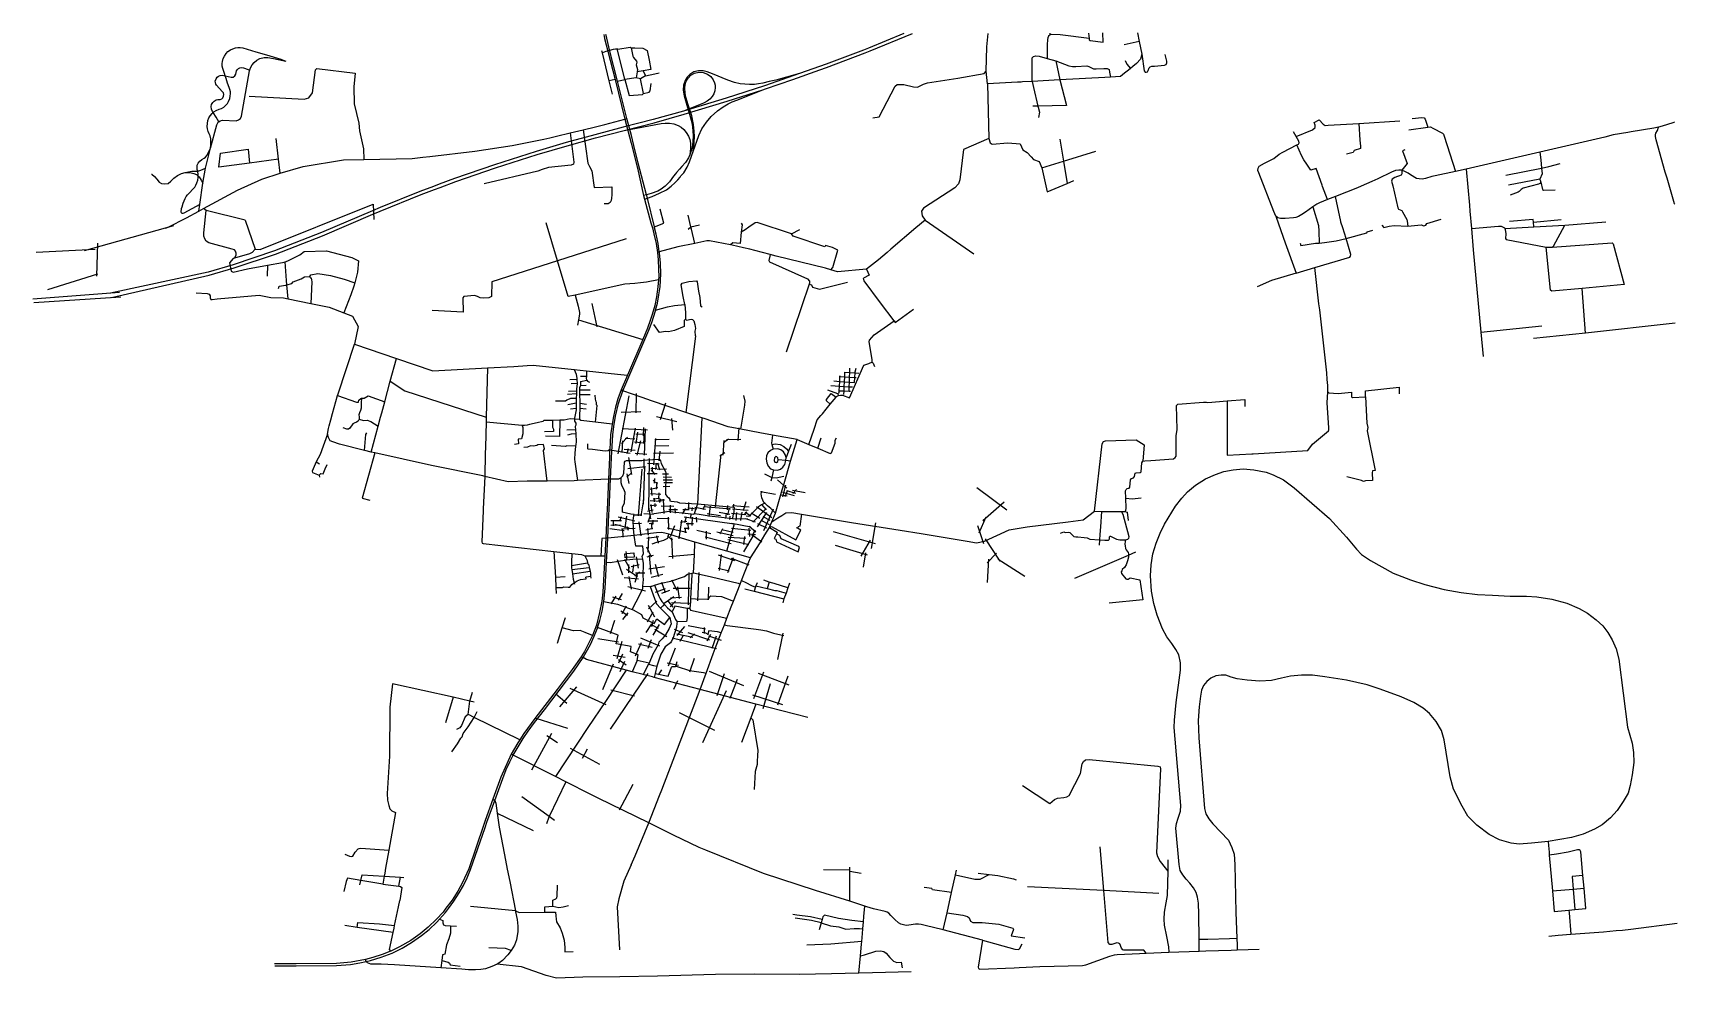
# Model space of a CAD drawing. Header units: metres. Extents: x 8024 to 17162, y 2 to 5258.
import ezdxf

# ---------------------------------------------------------------- set-up
doc = ezdxf.new("R2010")
doc.units = ezdxf.units.M
doc.header["$MEASUREMENT"] = 0
doc.layers.add('路网', color=2, linetype='Continuous')

msp = doc.modelspace()

# ---------------------------------------------------------------- linework, layer by layer
at = {"layer": '路网'}
for p, q in [((11195.9, 5248.6), (11200.2, 5227)), ((11200.2, 5227), (11219.5, 5156.7)), ((11212.5, 5229.7), (11208.6, 5248.6)), ((11230.5, 5157), (11212.5, 5229.7)), ((12863.5, 5254.1), (12667.2, 5174.1)), ((12677.1, 5158.5), (12912.4, 5254.2)), ((13663, 5221.4), (13660.8, 5192)), ((13677.8, 5247.7), (13677.1, 5256.8)), ((14172, 5209.6), (14089.2, 5191.3)), ((9189.7, 5174.7), (9261.9, 5153.3)), ((9261.9, 5153.3), (9321.8, 5135.5)), ((12639.9, 5163), (12432.7, 5084.4)), ((12433.9, 5065.4), (12649.5, 5147.4)), ((12667.2, 5174.1), (12639.9, 5163)), ((12649.5, 5147.4), (12677.1, 5158.5)), ((13660.8, 5192), (13661.2, 5116.1)), ((9076.1, 5072.4), (9075.2, 5087.9)), ((9194.1, 5063), (9220.8, 5055.4)), ((9220.8, 5055.4), (9229.2, 5053)), ((11427.3, 5019.3), (11480.6, 5030.7)), ((11480.6, 5030.7), (11504.1, 5035.9)), ((12432.7, 5084.4), (12395.6, 5071.2)), ((12397.4, 5052.1), (12433.9, 5065.4)), ((14112.8, 5051.8), (14090.8, 5034)), ((9105.9, 4978.6), (9097, 5005)), ((9114.1, 4954.2), (9105.9, 4978.6)), ((11258.8, 4998.4), (11227, 4990.8)), ((12826.3, 4971.8), (12849.8, 4971.5)), ((13516.5, 4984.9), (13496.4, 4983.8)), ((9015.6, 4834.6), (9014.6, 4849.1)), ((9120.7, 4906), (9121.6, 4921)), ((13610.9, 4845.4), (13617.2, 4817.2)), ((9057.5, 4764.5), (9041.6, 4789.8)), ((13617.2, 4817.2), (13613.2, 4788.4)), ((15143.6, 4759.7), (15172.7, 4774.5)), ((15393, 4754.8), (15399.1, 4661.5)), ((10862.4, 4668.1), (10896, 4675.1)), ((11150.1, 4735.4), (11201.3, 4748.8)), ((15399.1, 4661.5), (15401.3, 4627.6)), ((16905.6, 4707.3), (16888, 4704.5)), ((10191.6, 4566.3), (10230.3, 4570.8)), ((14949.1, 4583), (14970, 4594)), ((10829.5, 4489.8), (10531.2, 4418.3)), ((10853.2, 4499.2), (10829.5, 4489.8)), ((11625.1, 4462.7), (11641, 4480.1)), ((11651.4, 4537.6), (11630.1, 4515.6)), ((11641, 4480.1), (11658.9, 4511.7)), ((15103.1, 4528.8), (15087.1, 4552.7)), ((15989.6, 4499.9), (16007.1, 4300.3)), ((17106.4, 4450.3), (17095.2, 4484.2)), ((10282.1, 4416.7), (10250.3, 4404.6)), ((10255.6, 4387.1), (10287.4, 4399.1)), ((15191.6, 4404.5), (15189, 4411.6)), ((15218.4, 4331.3), (15191.6, 4404.5)), ((15405, 4405.8), (15385.2, 4397)), ((15465.8, 4431.5), (15405, 4405.8)), ((15498, 4447.3), (15465.8, 4431.5)), ((15817.7, 4464.2), (15799, 4460.1)), ((16399.4, 4445.3), (16224.7, 4411.9)), ((16007.1, 4300.3), (16010.1, 4266)), ((9954.2, 4286.6), (9911.8, 4269.1)), ((9912.4, 4249.6), (9954.3, 4266.7)), ((14931.8, 4238.2), (14972.6, 4123)), ((15095.8, 4261.4), (15076.4, 4249)), ((15137.8, 4291.1), (15168.2, 4187.9)), ((15303.4, 4173.6), (15293.5, 4206)), ((15660.4, 4211.9), (15664.1, 4183.8)), ((16363, 4205.6), (16517.6, 4219.8)), ((16536.9, 4188.1), (16764.7, 4207.8)), ((8309.8, 4048.3), (8807.4, 4186.6)), ((11466.6, 4173.5), (11475.3, 4140.6)), ((11486.8, 4139.7), (11479.1, 4173.6)), ((11981.9, 4163.3), (11959.2, 4149.1)), ((12002, 4177.2), (11981.9, 4163.3)), ((14972.6, 4123), (14984, 4090.7)), ((15168.2, 4187.9), (15169.5, 4155.7)), ((15169.5, 4155.7), (15172.1, 4089.1)), ((15664.1, 4183.8), (15664.2, 4183.1)), ((8042.5, 4038.8), (8370.1, 4055.6)), ((8382.4, 4088.5), (8376.6, 3905.1)), ((12008.4, 4054.7), (11972.7, 4063)), ((12121.6, 4025.4), (12119.5, 4017.2)), ((12791.2, 4054.8), (12771.3, 4037.7)), ((9327, 3965.9), (9326.5, 3905.1)), ((9431, 3907.8), (9424.8, 3985.1)), ((12119.5, 4017.2), (12113, 3992.6)), ((15171.2, 3750.8), (15148.6, 3953.9)), ((8381.8, 3916.1), (8104.5, 3829.6)), ((9433.5, 3881.5), (9431, 3907.8)), ((11433.8, 3872), (11400.5, 3868.3)), ((11500.1, 3884.4), (11433.8, 3872)), ((12394.7, 3832.3), (12550.6, 3872.8)), ((8023.6, 3779.8), (8504.7, 3816.3)), ((8029.4, 3759.1), (8511.9, 3790.9)), ((8930.3, 3813.3), (8992.5, 3809.2)), ((11037.7, 3800.2), (11053.5, 3738.7)), ((11158.7, 3624.3), (11132.1, 3753.8)), ((15175, 3717.2), (15171.2, 3750.8)), ((11053.5, 3738.7), (11060.5, 3703.4)), ((11056.3, 3663.2), (11412.7, 3553.9)), ((11454.3, 3659), (11439.5, 3616.2)), ((11447.3, 3605.9), (11462.9, 3647.4)), ((11702.8, 3595.2), (11705.1, 3576.3)), ((16071.3, 3593.5), (16409.4, 3628.8)), ((16653.1, 3588.8), (16362.9, 3559.6)), ((10770.9, 3407.7), (10804.7, 3410)), ((11032.9, 3385.6), (11065.8, 3382)), ((12670.2, 3419.9), (12677.6, 3422.6)), ((11047.5, 3330.7), (11008.5, 3329.2)), ((11047.8, 3307.5), (11015.2, 3306.3)), ((11066.7, 3320.3), (11102.9, 3326.4)), ((11066.9, 3296.7), (11098.5, 3299.6)), ((11067.9, 3348.9), (11099.8, 3348.7)), ((15219.6, 3296.8), (15216.9, 3330.5)), ((9850.4, 3226), (9847.2, 3200.7)), ((9847.2, 3200.7), (9847.6, 3171.4)), ((11044.3, 3251), (10994.3, 3247.8)), ((11042.4, 3198.7), (10996.3, 3190.4)), ((11045, 3266), (11000.5, 3264.3)), ((11060.8, 3246.6), (11121.2, 3247.4)), ((11061, 3273.5), (11121.2, 3274)), ((11062.8, 3199.5), (11101.2, 3193.6)), ((11336.2, 3239.6), (11275.3, 2916.5)), ((11375.5, 3252.4), (11374.9, 3146.2)), ((11461.2, 3212.8), (11409.5, 3230)), ((11539.8, 3198.4), (11509.1, 3106.7)), ((14533, 3204.5), (14546.4, 3203.9)), ((9956.1, 3121.7), (9962.5, 3146.2)), ((11042.1, 3168.7), (11010.8, 3165.2)), ((11061.1, 3107.6), (11034, 3109.6)), ((11062.8, 3171.2), (11098.2, 3167.7)), ((11293.8, 3149.3), (11402, 3152.3)), ((11490, 3124.6), (11601.6, 3096.3)), ((11573.2, 3114.1), (11578.6, 3048.5)), ((12411.1, 3139.8), (12432.7, 3165.9)), ((9670.9, 3072.9), (9680.3, 3106.8)), ((10856.8, 3096.6), (10826.8, 3089.8)), ((10916.3, 3040.8), (10866.4, 3039.7)), ((11038.8, 3050.9), (10990.6, 3048.1)), ((11297.8, 3058.8), (11438.7, 3051.5)), ((11348.6, 2929.3), (11373.3, 3060.4)), ((11383.6, 3038.1), (11373.6, 2974.6)), ((11375.2, 3028.1), (11424, 3027.3)), ((11417.1, 3064.6), (11415.6, 3018.1)), ((11420.7, 3030.4), (11416.6, 2974.2)), ((11422.9, 2910.4), (11428.7, 3055.4)), ((11942.6, 2991.5), (11948.8, 3062.2)), ((10538.7, 2953.6), (10537.9, 2919.7)), ((10866.3, 2945.6), (10860.6, 2970)), ((11228.5, 2929.9), (11227.7, 2897)), ((11231.7, 2940), (11342.1, 2921.6)), ((11238.6, 2895), (11240.3, 2929)), ((11327.7, 3009.7), (11295.6, 2975.4)), ((11299.5, 2988.9), (11295.8, 2925.5)), ((11309.4, 2943.9), (11371.7, 2938.1)), ((11314.4, 3004.1), (11369, 3000.7)), ((11325.5, 2919.6), (11332.9, 2947.7)), ((11366.7, 2984.6), (11420.6, 2979.2)), ((11400.6, 2990), (11379.8, 2910)), ((11473.7, 2856.8), (11486.5, 3002.1)), ((11478.5, 2961.3), (11558.1, 2963.5)), ((11480.5, 2996.8), (11560.3, 2998.7)), ((11508.3, 2933), (11503.2, 2879.2)), ((11859.9, 2910), (11865.4, 2991.1)), ((11861.2, 2979.6), (11888.9, 3001.3)), ((11878.1, 2996.1), (11957.7, 2998.5)), ((12386.9, 2948.5), (12403.6, 3007.1)), ((10537.9, 2919.7), (10534.6, 2791.9)), ((11330.5, 2835.8), (11427.7, 2846.6)), ((11333.5, 2896.3), (11350.9, 2802.8)), ((11371.3, 2921.6), (11434.8, 2915.8)), ((11407, 2881), (11439.8, 2883.1)), ((11417.2, 2636.8), (11424.5, 2843.9)), ((11419.9, 2836.6), (11419.9, 2889.2)), ((11439.5, 2864.8), (11503.3, 2861.8)), ((11449.2, 2891.4), (11445.4, 2604.5)), ((11458.7, 2835), (11491.4, 2837.4)), ((11464.9, 2843.5), (11464.4, 2816.5)), ((11472.3, 2920.1), (11584.5, 2923.2)), ((11485, 2830.5), (11489.5, 2865.6)), ((11493.1, 2832.4), (11545, 2834.3)), ((11495.7, 2867.9), (11506.3, 2828.1)), ((11817.4, 2623.1), (11847.9, 2913.8)), ((11841.5, 2905.6), (11869.4, 2924)), ((14191.3, 2876.6), (14202.7, 2877.5)), ((14202.7, 2877.5), (14236.6, 2880.2)), ((14797.7, 2917.8), (14805.4, 2918.2)), ((9615, 2799.2), (9615.9, 2787.6)), ((10534.6, 2791.9), (10526.7, 2612.1)), ((11324.2, 2805.4), (11336.1, 2752.8)), ((11350.9, 2811), (11324.9, 2788)), ((11388.6, 2572.6), (11409.2, 2832.5)), ((11437.4, 2807.3), (11493.5, 2808)), ((11459.4, 2827.7), (11479.6, 2802.8)), ((11470.3, 2770.1), (11494.6, 2748.7)), ((11478.6, 2779.2), (11476.9, 2754.2)), ((11491, 2759.2), (11487.2, 2721.6)), ((11522.6, 2806.3), (11555.5, 2805.6)), ((11526.8, 2772.9), (11577.5, 2772.9)), ((11527.1, 2790.2), (11572.5, 2788.3)), ((11529.7, 2757.6), (11578.9, 2757.8)), ((12162.1, 2773.1), (12214.5, 2726.5)), ((12188.3, 2717.5), (12198.8, 2753.2)), ((12206.4, 2743), (12188.7, 2677.8)), ((11403.3, 2572.6), (11418.8, 2662.4)), ((11454.8, 2721.6), (11497, 2729.7)), ((11454.8, 2657.2), (11514.6, 2654.6)), ((11513.1, 2692), (11455.8, 2695.1)), ((11464.5, 2685.1), (11460.7, 2730.8)), ((11471.2, 2666.3), (11506.8, 2671)), ((11478.5, 2650.1), (11478.5, 2671)), ((11500.4, 2661.7), (11533.2, 2661.2)), ((11501.8, 2666.8), (11503.5, 2700.3)), ((11508.9, 2666.8), (11506.6, 2647.5)), ((11526.1, 2665.5), (11529.6, 2584.6)), ((11527.1, 2735.6), (11562.8, 2737)), ((11986, 2650.7), (11971, 2600)), ((12066.9, 2707.8), (12150.6, 2692.1)), ((12181.4, 2688.6), (12215.7, 2684.2)), ((12189.1, 2703.5), (12254.3, 2685.8)), ((12205.2, 2679.4), (12219.7, 2714.4)), ((12211.2, 2712.8), (12261.2, 2698.7)), ((12245.9, 2715.2), (12315.5, 2701.9)), ((12247.9, 2695.9), (12267.2, 2719.2)), ((13268.8, 2729.6), (13435.6, 2606.1)), ((10526.7, 2612.1), (10526.1, 2600.1)), ((11213.3, 2580.4), (11207.4, 2448.3)), ((11215, 2605.1), (11213.3, 2580.4)), ((11219.2, 2449.1), (11224.7, 2579.5)), ((11224.7, 2579.5), (11225.8, 2605.4)), ((11276.1, 2567.6), (11369, 2543.8)), ((11292.2, 2566.3), (11283.9, 2541.5)), ((11314.9, 2505.3), (11324.3, 2570.8)), ((11361.4, 2557), (11364.3, 2573.6)), ((11363, 2577.7), (11407.3, 2578.7)), ((11418.4, 2586.4), (11472, 2582.2)), ((11439.7, 2599.3), (11471.7, 2606.1)), ((11455, 2574.7), (11442.1, 2534.6)), ((11444.3, 2622.7), (11455.7, 2556.1)), ((11452.4, 2581.7), (11561.8, 2597.6)), ((11454.5, 2629.2), (11491.7, 2632.9)), ((11464.9, 2591.1), (11460.6, 2635.8)), ((11482.1, 2623.1), (11482.1, 2640.5)), ((11493.7, 2560.2), (11559.9, 2558.1)), ((11515.1, 2627.7), (11585.5, 2625.9)), ((11553.7, 2565.8), (11556.8, 2497.1)), ((11558.8, 2607.6), (11606.6, 2606.8)), ((11566.2, 2631.6), (11565.1, 2589.5)), ((11590.8, 2612.9), (11593.3, 2586.6)), ((11634.6, 2583.5), (11652.8, 2614.2)), ((11635.6, 2607.6), (11669.1, 2607.4)), ((11642.7, 2567.3), (11920.2, 2528)), ((11646.3, 2534.8), (11655.5, 2569.7)), ((11664.1, 2617.8), (11712.9, 2612.3)), ((11667.8, 2647.3), (11667, 2603.7)), ((11687.1, 2565.3), (11685.8, 2518.9)), ((11688.5, 2618.4), (11686.6, 2600.9)), ((11702.1, 2621.1), (11762.6, 2609)), ((11709.9, 2565), (11711.4, 2537.6)), ((11746.1, 2606.8), (11760.7, 2629.3)), ((11752.3, 2624.8), (11900.5, 2610.5)), ((11771.7, 2584.7), (11844.6, 2575.1)), ((11788.2, 2626.1), (11780.3, 2568.7)), ((11837, 2592.3), (11896.6, 2581.5)), ((11877.4, 2587.7), (11872.5, 2557.9)), ((11884.3, 2630.2), (11882.1, 2605.9)), ((11893.1, 2615.7), (11884.5, 2578.8)), ((11896.6, 2570.9), (11894.6, 2552.9)), ((11906.3, 2587.5), (11985, 2579.9)), ((11911.1, 2630.5), (12005.2, 2622.1)), ((11911.1, 2611), (11999.3, 2603.7)), ((11934.1, 2591.4), (11930.1, 2547.4)), ((11963.4, 2593.1), (11956, 2547.2)), ((11975, 2578.6), (11991.7, 2594)), ((11981.7, 2593.4), (12013.2, 2573.2)), ((12015.3, 2588.4), (12064.5, 2558.9)), ((12024.9, 2538.1), (12099.4, 2613.3)), ((12045.9, 2624), (12131.2, 2563.2)), ((12051.5, 2511), (12102.1, 2591.1)), ((12072.4, 2635.4), (12098.9, 2606.2)), ((12079.8, 2569.7), (12120.1, 2547.9)), ((12137.8, 2609.7), (12083.4, 2489.1)), ((12124.7, 2613.5), (12106, 2628.7)), ((12150.2, 2587.4), (12124.7, 2613.5)), ((13283.1, 2477.6), (13321.8, 2567.8)), ((13303.6, 2545.8), (13421.2, 2649.6)), ((11229.6, 2501.4), (11310.1, 2491.1)), ((11235.3, 2546.5), (11294.5, 2546.5)), ((11235.7, 2521.3), (11288.7, 2523.2)), ((11247.9, 2549.3), (11249.1, 2516.3)), ((11258.5, 2525.5), (11336.7, 2506.4)), ((11295.6, 2499.8), (11370.1, 2503.5)), ((11300.9, 2502.5), (11302.3, 2453.5)), ((11325.9, 2513.1), (11331.8, 2492.9)), ((11355.7, 2530.7), (11406.6, 2532.1)), ((11390.3, 2538.8), (11402.5, 2462)), ((11422.6, 2470.4), (11396.4, 2466.6)), ((11429.9, 2494.2), (11468.5, 2503.8)), ((11439.4, 2501.5), (11443, 2465.8)), ((11440.7, 2543.8), (11496.4, 2544.9)), ((11449.1, 2529.1), (11472.6, 2532.3)), ((11459.5, 2533.6), (11463.4, 2497.6)), ((11468.4, 2548), (11466.9, 2524.1)), ((11658.6, 2479.4), (11548.8, 2504.8)), ((11567.3, 2456.9), (11590.6, 2519.4)), ((11616, 2445.1), (11630.4, 2548.6)), ((11622.4, 2536.6), (11658.6, 2542.2)), ((11670.4, 2501.5), (11642.7, 2502)), ((11648.3, 2505.3), (11648.9, 2477.9)), ((11695.8, 2528.1), (11653.5, 2527.6)), ((11663.2, 2533), (11664.5, 2497.4)), ((11792, 2473), (11713.2, 2491.8)), ((11766.6, 2443.5), (11767.9, 2487.2)), ((11824.6, 2482.8), (11915.2, 2462.7)), ((11856.4, 2499.4), (11841.1, 2470.9)), ((11851.6, 2496.1), (11915, 2482.1)), ((11880.6, 2375.8), (11923.1, 2530.1)), ((11905.3, 2504.2), (12013.7, 2492.7)), ((12014.5, 2508.7), (11908.6, 2530.1)), ((11974.7, 2371.8), (12032.4, 2468.7)), ((11983.5, 2556.8), (12037.4, 2538.6)), ((11996.4, 2471.7), (12039.8, 2469.2)), ((12002.3, 2504.2), (12006.6, 2457.9)), ((12041.8, 2481.4), (12003.5, 2513.8)), ((12019.4, 2467.9), (12075.5, 2428.4)), ((12020.4, 2460.8), (12040, 2493.4)), ((12050.7, 2530.2), (12100.9, 2505.8)), ((12068.4, 2548.1), (12116.2, 2523.8)), ((12706.7, 2417.3), (12473.5, 2482.6)), ((12706.3, 2533.9), (12683.1, 2391)), ((12843.5, 2492.4), (12960.8, 2474.5)), ((13308.9, 2417.7), (13274.8, 2517.8)), ((11219.2, 2449.1), (11207.4, 2448.3)), ((11434.7, 2399.3), (11460.2, 2343.9)), ((11436.5, 2447.6), (11501.6, 2458.2)), ((11444, 2456.1), (11442.1, 2371.3)), ((11488.5, 2461.4), (11499.2, 2420.9)), ((11550.9, 2462.2), (11577.5, 2439.4)), ((11572.8, 2449.5), (11578.3, 2335.7)), ((11904.8, 2416.6), (11759.7, 2454.6)), ((11886.2, 2441.6), (12002.5, 2413.1)), ((11887.2, 2453.8), (11986.5, 2448.7)), ((11977.6, 2456.9), (11973.5, 2413.6)), ((12064.7, 2422.6), (12092.1, 2466.3)), ((12483, 2410.1), (12660.4, 2356.1)), ((12677.7, 2437.7), (12625.1, 2347.5)), ((13315.7, 2443.8), (13398.2, 2321.1)), ((14093.4, 2405.8), (14095.6, 2391)), ((11017.1, 2297.1), (11106.4, 2310.4)), ((11018.9, 2273.2), (11115.7, 2285.6)), ((11091.7, 2350.7), (11115.5, 2350.5)), ((11271.6, 2329.7), (11299.7, 2243.8)), ((11311.4, 2331.4), (11338.6, 2281)), ((11334.3, 2302.2), (11333.1, 2255.9)), ((11348.8, 2290.2), (11393, 2302.1)), ((11361.1, 2300.4), (11355.6, 2259.3)), ((11376.8, 2343.7), (11387.9, 2282.2)), ((11437.1, 2344.1), (11472.1, 2354.2)), ((11446.4, 2278.4), (11533, 2291.5)), ((11449, 2354.2), (11457.1, 2248.3)), ((11482.1, 2303.8), (11500.3, 2236)), ((11557.2, 2345.8), (11701.5, 2358.9)), ((11832.5, 2355.3), (11922.2, 2324.5)), ((11838.6, 2268.3), (11850.1, 2357.4)), ((11915.4, 2339), (11883.5, 2255.9)), ((12003.9, 2298.6), (11906, 2335.9)), ((12650.9, 2367), (12638.2, 2287.6)), ((13379.3, 2364.2), (13326.6, 2311.1)), ((13334.7, 2331.5), (13327.1, 2201.1)), ((13387.8, 2330.6), (13536.2, 2236.3)), ((10927.2, 2230.9), (10982.3, 2234.3)), ((11021.9, 2250.3), (11119.9, 2265)), ((11308.9, 2230.1), (11389.1, 2221.6)), ((11322.5, 2275), (11384.4, 2234.7)), ((11336.5, 2234.3), (11347.9, 2164.3)), ((11382.3, 2244.1), (11368.3, 2201.2)), ((11369.1, 2236.9), (11394.2, 2261.9)), ((11373, 2255.5), (11425.2, 2256.4)), ((11459.2, 2231.3), (11525.4, 2247.8)), ((11517.9, 2204.1), (11536.8, 2145.7)), ((11572.3, 2217.1), (11601.8, 2159.6)), ((11661.2, 2248.1), (11678, 2252.2)), ((11669.3, 2256.8), (11665, 2077.1)), ((11724.5, 2257.7), (11716.7, 2099)), ((11893.5, 2265.7), (11831.2, 2279.9)), ((12116, 2204.1), (12103.7, 2167.6)), ((11237, 2083.2), (11265.6, 2126.6)), ((11244.2, 2121.5), (11293.2, 2106.8)), ((11278.2, 2103.8), (11300.2, 2140.5)), ((11330.1, 2178.8), (11427.7, 2155.4)), ((11459.3, 2180.5), (11463.9, 2181.8)), ((11463.9, 2181.8), (11468.4, 2183.1)), ((11468.4, 2183.1), (11474.6, 2184.8)), ((11483.1, 2147.4), (11538.6, 2169.3)), ((11519.7, 2142.7), (11562.6, 2159)), ((11586, 2122), (11526, 2080.4)), ((11566.6, 2115.8), (11627.6, 2119.3)), ((11582.6, 2169.7), (11676, 2170.1)), ((11606.4, 2177.9), (11615.5, 2113.7)), ((11778.3, 2105.5), (11780.9, 2176)), ((11291.9, 2045), (11327.7, 2019.6)), ((11321.6, 2069.5), (11297.5, 2026.6)), ((11330.8, 2033.2), (11299.7, 1996)), ((11439.9, 1983.5), (11470.7, 2038.6)), ((11443.3, 2075.4), (11478.8, 2011.7)), ((11444.6, 2056.2), (11491.7, 2098.5)), ((11511.2, 2058.6), (11515.1, 2062.4)), ((11515.1, 2062.4), (11521.6, 2068.3)), ((11521.6, 2068.3), (11525.2, 2071.6)), ((11525.2, 2071.6), (11530.3, 2076.3)), ((11530.3, 2076.3), (11533.1, 2079)), ((11549.7, 2101.4), (11580.3, 2064.5)), ((11566.1, 2067.1), (11594.4, 2098.4)), ((11572.1, 2089.8), (11672.7, 2087.3)), ((11661.2, 2057.4), (11658.9, 2057.5)), ((11672.3, 2057.6), (11661.2, 2057.4)), ((11674.9, 2057.1), (11672.3, 2057.6)), ((11093.5, 1922.9), (11064.3, 1934.9)), ((11133, 1906.6), (11093.5, 1922.9)), ((11233.7, 1917.8), (11258.6, 1992.5)), ((11462, 1971.6), (11429.2, 1923.9)), ((11455.9, 1969.4), (11499.2, 1947.5)), ((11462.9, 1957.6), (11472.5, 1992.5)), ((11470.8, 1908.6), (11505.8, 1967.6)), ((11480, 1941.7), (11546.6, 1901.9)), ((11600.3, 1953.9), (11580.3, 1889.4)), ((11588, 1942.8), (11634.6, 1924.3)), ((11602.7, 1975.1), (11600.3, 1953.9)), ((11604, 1907.9), (11646.2, 1956.2)), ((11786, 1881.6), (11665.2, 1921.3)), ((11665.7, 1962.6), (11761.9, 1943.7)), ((11753.7, 1951.4), (11754.5, 1918.7)), ((12192.3, 1920), (12161.2, 1774.2)), ((11163.2, 1889.6), (11278.6, 1871.3)), ((11295.8, 1874.2), (11269.4, 1777.8)), ((11373.2, 1794), (11406.5, 1868.4)), ((11388.5, 1860.5), (11465.1, 1841.7)), ((11399.9, 1893.7), (11505.3, 1849.6)), ((11443.2, 1836), (11462, 1884.1)), ((11556.1, 1737.9), (11594.6, 1838.1)), ((11572.3, 1875.2), (11567.1, 1866.1)), ((11575.3, 1880.5), (11572.3, 1875.2)), ((11580.3, 1889.4), (11575.3, 1880.5)), ((11822.3, 1833.7), (11576.8, 1892.4)), ((11690.7, 1896.7), (11602.7, 1914.8)), ((11620.3, 1874.7), (11639.3, 1909.2)), ((11700.2, 1916.5), (11676.9, 1893.7)), ((11789, 1912.6), (11768.8, 1876)), ((11779.1, 1905.3), (11848.6, 1881.6)), ((11821.8, 1902.7), (11796.4, 1834.2)), ((11803.8, 1805.2), (11815.9, 1834.9)), ((11248.4, 1747.2), (11188.9, 1605)), ((11249.3, 1797.9), (11315.2, 1787.4)), ((11300.6, 1802.7), (11277.7, 1752.7)), ((11277.7, 1774.3), (11320.8, 1743.7)), ((11312.4, 1762.5), (11284.7, 1705.6)), ((11548.8, 1755.1), (11611.9, 1741.3)), ((11602.7, 1761), (11594.6, 1735.4)), ((11673.8, 1705), (11700.6, 1780.6)), ((11441, 1694.8), (11232.2, 1386.5)), ((11466.6, 1676.4), (11420.1, 1688.3)), ((11500.8, 1689), (11519.8, 1716.2)), ((11605.6, 1655.6), (11583.4, 1606.3)), ((11781.2, 1707.8), (11973.5, 1629.1)), ((11826.7, 1572.8), (11866.8, 1695.2)), ((11938.4, 1662.4), (11896.5, 1556.2)), ((12084.9, 1703.5), (12028.7, 1555)), ((12054.6, 1697), (12225.6, 1632.9)), ((12162.8, 1521.2), (12222, 1682.6)), ((10930.6, 1582.1), (10991.9, 1531)), ((10952.7, 1511.2), (11047.4, 1622.1)), ((11007.3, 1613.8), (11208.3, 1523.1)), ((11234.8, 1605.1), (11367.6, 1572.3)), ((11518.2, 1049.5), (11732.1, 1606.8)), ((11877, 1599.2), (11744.8, 1311)), ((12022.2, 1577.4), (12188.8, 1524)), ((12081.3, 1501), (12123.2, 1639.3)), ((10468.3, 1454.2), (10452.3, 1463.2)), ((11615, 1478.7), (11811.5, 1381.1)), ((10819.3, 1448), (10995.4, 1392.6)), ((10796.2, 1160), (10908.5, 1363.7)), ((10879.3, 1350.9), (10939.7, 1312.6)), ((11009.2, 1280), (11172.4, 1192.4)), ((11077.2, 1225.3), (11105.3, 1276.4)), ((12051.2, 1239.7), (12049.7, 1205.8)), ((11165.4, 1003), (11125.3, 1023)), ((11284.3, 936.6), (11359.8, 1079.8)), ((11506, 1017.9), (11518.2, 1049.5)), ((10604.3, 919.5), (10803.4, 823.1)), ((10536.4, 878.1), (10527, 850.5)), ((10537.3, 840), (10547.1, 868.3)), ((16445.3, 761.3), (16446.7, 738.9)), ((16446.7, 738.9), (16449.7, 702.2)), ((11348.6, 631.6), (11370.1, 682.4)), ((9983.9, 612.7), (9979.1, 585.5)), ((10056.9, 513.1), (10066.7, 562.4)), ((10660.2, 608.1), (10674.2, 539.4)), ((12416.9, 604.9), (12563.8, 604.5)), ((12627.3, 582.8), (12563.8, 594.4)), ((10055.5, 397.3), (10062.9, 432.7)), ((10704.9, 375.7), (10454.9, 399.5)), ((11279.2, 443.5), (11270.3, 398.1)), ((11270.3, 398.1), (11283.6, 158.5)), ((14709.3, 365.8), (14713.8, 224.3)), ((12814.6, 327.2), (12791.7, 350.8)), ((12928.6, 301), (12892, 295.8)), ((14505.7, 217.4), (14503.7, 357.9)), ((12631.6, 227.4), (12633.6, 248.9)), ((14554.3, 218.8), (14673.6, 222.9)), ((14541.8, 152.6), (14682.3, 157.7)), ((9415.1, 81.7), (9366.1, 81.6)), ((9368.9, 69.6), (9415.5, 69.9)), ((9487.5, 82), (9415.1, 81.7)), ((9415.5, 69.9), (9487.5, 70.3)), ((10444.3, 48.4), (10408.1, 52.1)), ((13477.9, 59), (13505.8, 60.4))]:
    msp.add_line(p, q, dxfattribs=at)
for points in [[(13328, 4974.6), (13321.8, 5045.6), (13326, 5180.4), (13332.8, 5255.6)], [(13893.7, 5226.9), (13732.4, 5247.7), (13683.3, 5249.3), (13677.8, 5247.7), (13667.7, 5239.2), (13663.8, 5231.4), (13663, 5221.4)], [(13890.3, 5257.5), (13893.7, 5226.9), (13894.4, 5220), (13899, 5215.1), (13971.2, 5206.4), (13969.3, 5257.7)], [(14162.5, 5258.4), (14172, 5209.6), (14185.8, 5139.1), (14179.1, 5112.4), (14157.3, 5087.5), (14137, 5071.2), (14123.2, 5060.1), (14112.8, 5051.8)], [(8946.2, 4267.5), (8951.1, 4303.6), (8967.4, 4422.3), (8983.4, 4505.6), (9010.5, 4616.9), (9046.6, 4746.2), (9053.6, 4761.3), (9057.5, 4764.5), (9063.9, 4769.5), (9078.2, 4772.9), (9154.1, 4769.2), (9166.8, 4773.8), (9176.8, 4782.3), (9183.2, 4795), (9227.2, 5047.3), (9229.2, 5053), (9233.3, 5064.6), (9242.7, 5081), (9253, 5094.3), (9268.2, 5105.9), (9285.2, 5115.3), (9308.3, 5121.6), (9329.8, 5121), (9359.9, 5115.3), (9430, 5100.4)], [(9075.2, 5087.9), (9077, 5099.7), (9081.7, 5116), (9087.9, 5129.3), (9097.7, 5144.4), (9106.6, 5154), (9121.4, 5163.9), (9134.5, 5170.3), (9148.8, 5174.7), (9162.8, 5176.9), (9176.1, 5176.9), (9189.7, 5174.7)], [(9321.8, 5135.5), (9400.7, 5112.1), (9430, 5100.4)], [(11244.2, 4918.3), (11227, 4990.8), (11189, 5147.5), (11186.3, 5158.4)], [(11274.8, 5167.9), (11262, 5168), (11248, 5166.7), (11206.9, 5154.8), (11189, 5147.5)], [(11219.5, 5156.7), (11258.8, 4998.4), (11313.6, 4778.4), (11347.8, 4644.7), (11384, 4505.3), (11417.8, 4353.9), (11423.3, 4333.8), (11458.4, 4202.3), (11466.6, 4173.5)], [(11479.1, 4173.6), (11477.4, 4180.2), (11438.8, 4338.5), (11434.1, 4358), (11387.8, 4534.2), (11363.1, 4632.9), (11349.6, 4686.7), (11325.1, 4781.4), (11272.4, 4990.6), (11230.5, 5157)], [(11313.8, 4999.7), (11272.5, 5163.7), (11274.8, 5167.9), (11343.8, 5178.9), (11347.7, 5176), (11357.1, 5128.5), (11361, 5120.7), (11378.6, 5101.2), (11380.2, 5095.7), (11376.6, 5081.3), (11383.4, 5055.3), (11381.3, 5041.7), (11376.3, 5009.1)], [(11347.7, 5176), (11369.8, 5176), (11413.7, 5172.8), (11437.1, 5160.1), (11447.9, 5106.1), (11458.3, 5055), (11416, 5047.7), (11381.3, 5041.7)], [(13576.7, 4988.2), (13577.7, 5119.9), (13583.8, 5126.6), (13598.4, 5131.5), (13616, 5129.6), (13661.2, 5116.1), (13708.5, 5101.9), (13781.1, 5075.6), (13801.1, 5070.8), (13820.6, 5072), (13880.1, 5074.4), (13892.2, 5071.4), (13917.7, 5059.2), (13932.3, 5058.6), (13976.2, 5060.4), (13993.6, 5061), (14004.5, 5053.8), (14007.5, 5039.8), (14013.1, 5012.3)], [(14185.8, 5139.1), (14199.3, 5046.7), (14204.9, 5039.9), (14211.3, 5039.5), (14218.5, 5042.3), (14221.3, 5049.1), (14227.7, 5063.9), (14233.8, 5070), (14242.6, 5072.4), (14257.8, 5072.4), (14312.7, 5078), (14322.3, 5082.8), (14325.1, 5090.8), (14324.7, 5101.2), (14316.3, 5137.6)], [(9087.8, 5032.1), (9078.5, 5059.8), (9076.1, 5072.4)], [(9097, 5005), (9092.2, 5019.3), (9087.8, 5032.1)], [(9146.7, 5020.3), (9152.3, 5028.3), (9152.9, 5038.7), (9155.1, 5047.8), (9159.8, 5054), (9166.2, 5060.1)], [(9166.2, 5060.1), (9173.6, 5063.8), (9183, 5065.1), (9194.1, 5063)], [(9226.4, 4906.5), (9530.4, 4890.1), (9558, 4897.3), (9577.3, 4924.1), (9593.3, 5053.1), (9602.5, 5060.3), (9814.4, 5033.5), (9807.9, 4957.4), (9809.9, 4864.5), (9834.4, 4756.7), (9838.4, 4713.5), (9861.2, 4613.8), (9863.2, 4554.7)], [(11416, 5047.7), (11427.3, 5019.3), (11400.4, 5002.9)], [(12283.7, 5031.7), (12151.9, 4996.2), (12115.9, 4987), (12079.8, 4978.5), (12056.9, 4974.5), (12033.5, 4972.1), (12005.6, 4971.1), (11979.7, 4972.6), (11953.8, 4975.7), (11922.8, 4982.3), (11885.1, 4994.8), (11800.2, 5030.9), (11770.8, 5041.9), (11747.9, 5047.2), (11722.5, 5047.4), (11696.9, 5040.9), (11675.1, 5027.7), (11659.7, 5012.1), (11648.4, 4992.6), (11640, 4967.5), (11637.8, 4938.9), (11642.8, 4907.3), (11657.4, 4856.4), (11677, 4792.7), (11687.1, 4753.1), (11691.3, 4713.6), (11693, 4683.2), (11691.6, 4656.9), (11689.4, 4634.4), (11684.5, 4608.3), (11675, 4580.8), (11667.8, 4563.5), (11651.4, 4537.6)], [(11692.8, 4599.1), (11698.6, 4646), (11700.6, 4683.6), (11699.3, 4710.3), (11694.9, 4748.2), (11685, 4796.2), (11665.4, 4858.4), (11652.4, 4900.2), (11648.3, 4923.8), (11646.6, 4949.9), (11649.2, 4971), (11654.9, 4989.7), (11664.7, 5006.6), (11679.8, 5022.4), (11700, 5033.9), (11725.3, 5039.7), (11748.2, 5038.3), (11773.1, 5028.9), (11791, 5015.6), (11804.2, 4998), (11812.1, 4980.2), (11815, 4967.5)], [(12395.6, 5071.2), (12283.7, 5031.7), (12088.8, 4964.3)], [(12094.3, 4946.6), (12246.6, 4998.7), (12397.4, 5052.1)], [(12849.8, 4971.5), (12863.7, 4970.3), (12917.5, 4957.6), (12939.2, 4956.9), (12973.5, 4973.3), (12996, 4980), (13164.9, 5006.2), (13309.9, 5033.1), (13321.8, 5045.6)], [(14090.8, 5034), (14067.4, 5015.2), (14013.1, 5012.3), (13981.5, 5010.5), (13730.9, 4996.7), (13576.7, 4988.2), (13523.6, 4985.3), (13516.5, 4984.9)], [(13708.5, 5101.9), (13730.9, 4996.7), (13768.3, 4853.8), (13609.5, 4851.3), (13580, 4850.8)], [(14094.4, 5104.8), (14102.8, 5084), (14123.2, 5060.1)], [(9037.4, 4989.3), (9041.5, 5002.2), (9047.1, 5011.1), (9055.5, 5017.3), (9064.4, 5021.7), (9075, 5022.7)], [(9040.9, 4973.4), (9038.3, 4981.5), (9037.4, 4989.3)], [(9073.3, 4891.3), (9079.4, 4897.7), (9083.6, 4906.8), (9084.1, 4916.4), (9082.1, 4924.1), (9075, 4931.9), (9044.2, 4967.4), (9040.9, 4973.4)], [(9075, 5022.7), (9092.2, 5019.3), (9125.8, 5012.6), (9136.9, 5012.8), (9146.7, 5020.3)], [(9121.6, 4921), (9121.2, 4930.1), (9118, 4942.7), (9114.1, 4954.2)], [(12088.8, 4964.3), (11877.4, 4895.2), (11638.6, 4823.4), (11470.6, 4776.4), (11304.6, 4733.1), (11146.2, 4692), (10987.8, 4648.7), (10820.2, 4599.4)], [(10826, 4581.5), (10993.5, 4630.8), (11151.2, 4674.6), (11309.4, 4715), (11475.8, 4758.7), (11643.3, 4805.4), (11882.7, 4877.6), (12081, 4942.2), (12094.3, 4946.6)], [(11272.4, 4990.6), (11313.8, 4999.7), (11336.9, 4909.3), (11411.8, 4915.4), (11416.6, 4920.3), (11400.4, 5002.9), (11376.3, 5009.1), (11313.8, 4999.7)], [(11416.6, 4920.3), (11448.3, 4929.4), (11453.3, 4936.8), (11460.2, 4976.7)], [(11815, 4967.5), (11815.8, 4954.2), (11814.1, 4935.9), (11808.7, 4920.2), (11798.6, 4903.7), (11785.8, 4889.7), (11771.5, 4879), (11754.2, 4869.6), (11738, 4862.2), (11638.6, 4823.4)], [(11828.6, 4824.9), (11859.7, 4847.3), (11888, 4862.9), (11910.7, 4874.2), (11935.3, 4884.3), (12081, 4942.2)], [(12692.5, 4785), (12727.7, 4790.9), (12815.8, 4962.8), (12826.3, 4971.8)], [(13496.4, 4983.8), (13328, 4974.6), (13336.2, 4671.1), (13195, 4609.9), (13174.8, 4441.7), (13167.3, 4418.5), (13147.9, 4396.9), (12973, 4284), (12961.8, 4267.6), (12966.3, 4240.6), (12982.3, 4216.7), (13253.2, 4029.1)], [(13576.7, 4988.2), (13584.8, 4954.5), (13609.5, 4851.3), (13610.9, 4845.4)], [(8996.7, 4770.4), (9002.1, 4785.4), (9009.2, 4797), (9019.6, 4809.8), (9025.7, 4815), (9029.7, 4818.4), (9042, 4826.6), (9058.5, 4833.2), (9071.4, 4837.9), (9084.7, 4845.8), (9095.5, 4855.7), (9104.9, 4865.8), (9111.3, 4876.6), (9118, 4892.9), (9120.7, 4906)], [(9014.6, 4849.1), (9017, 4860.2), (9023.2, 4871), (9030.2, 4878.7)], [(9030.2, 4878.7), (9042.9, 4885.4), (9052.1, 4887.8), (9065.1, 4887.8), (9073.3, 4891.3)], [(8951.1, 4303.6), (8862.1, 4254.9), (8857.4, 4253.4), (8852.2, 4253.9), (8849.5, 4256.8), (8847.8, 4262), (8849, 4280.7), (8852.4, 4291.6), (8859.6, 4310.6), (8869, 4337.5), (8874.9, 4347.8), (8883.7, 4357.9), (8922.7, 4401.1), (8929.6, 4411.9), (8935.3, 4424.7), (8939.7, 4439.8), (8941.7, 4453.1), (8941.8, 4462), (8941.9, 4472.6), (8940.5, 4485.6), (8939.4, 4489.4), (8937, 4498.2), (8935.8, 4510), (8937.2, 4523.3), (8941.4, 4534.4), (8951.3, 4545), (8962.4, 4554.2), (8975, 4561.3), (8983.3, 4567), (8992.7, 4577.8), (8998.6, 4590.6), (9010.5, 4616.9), (9012.7, 4636.5), (9012.7, 4657), (9011.7, 4669.8), (9008.2, 4685.6), (9003.1, 4697.6), (8997.7, 4709.7), (8993.5, 4724), (8992.5, 4737.6), (8993.5, 4755.1), (8996.7, 4770.4)], [(9041.6, 4789.8), (9025.7, 4815), (9022.2, 4820.5), (9015.6, 4834.6)], [(11201.3, 4748.8), (11313.6, 4778.4), (11325.1, 4781.4)], [(11309.4, 4715), (11516, 4754), (11537.9, 4756.3), (11562, 4756), (11585.6, 4752.2), (11609.1, 4743.5), (11626.1, 4733.3), (11642.1, 4720.1), (11654.6, 4704.8)], [(11658.9, 4511.7), (11672.3, 4540.4), (11684.6, 4572.6), (11692.8, 4599.1), (11724.5, 4688.1), (11741.8, 4724.9), (11766.5, 4761.7), (11793.8, 4794.1), (11828.6, 4824.9)], [(15044.8, 4681.4), (15135.7, 4719.5), (15150, 4731.2), (15150, 4745.4), (15143.6, 4759.7)], [(15172.7, 4774.5), (15194.9, 4749.7), (15206, 4743.9), (15221.3, 4744.4), (15393, 4754.8), (15620.3, 4768.7)], [(15688.4, 4782.8), (15743.3, 4787.1), (15755.3, 4785.4), (15761.7, 4778.1), (15775.5, 4734.8)], [(17146.8, 4761.4), (17138.3, 4758.7), (17078.6, 4739.1), (17058.6, 4733.6), (17032.4, 4728), (16905.6, 4707.3)], [(9397.8, 4478.9), (9388.5, 4555.7), (9375.4, 4671.3)], [(10230.3, 4570.8), (10478.9, 4599.9), (10687.7, 4631.6), (10862.4, 4668.1)], [(11010.3, 4701.5), (11030.7, 4539.1), (11027.7, 4528.3), (11014.9, 4523.4), (10889.6, 4509.1), (10853.2, 4499.2)], [(10896, 4675.1), (10933.9, 4683), (11010.3, 4701.5), (11081.8, 4718.8), (11150.1, 4735.4)], [(11081.8, 4718.8), (11108.3, 4534.6), (11116.5, 4515.1), (11129.8, 4492), (11143.8, 4398.6), (11241.7, 4401.3), (11242, 4356.8), (11239.4, 4339.5), (11237.4, 4326.8), (11231.3, 4314.5), (11221.5, 4307.6), (11199, 4306.7)], [(11654.6, 4704.8), (11666.9, 4683.9), (11673.8, 4665.3), (11678.4, 4645.6), (11678.9, 4617.7), (11675, 4580.8)], [(13336.2, 4671.1), (13343.8, 4647.5), (13355, 4640), (13441.7, 4647.5), (13511.2, 4641.5), (13526.1, 4607.9), (13548.6, 4593.7), (13572.5, 4569), (13585.2, 4553.3), (13616.6, 4542.9)], [(13730.7, 4667.5), (13751.1, 4544.2), (13771.5, 4421.5)], [(14970, 4594), (15048.9, 4635.9), (15056.6, 4640), (15060.7, 4647.4), (15059.1, 4656.5), (15044.8, 4681.4), (15029.3, 4708.6)], [(15670.8, 4719.3), (15775.5, 4734.8), (15790.1, 4735.2), (15803.8, 4728.3), (15857.5, 4701.3), (15863.1, 4695.3), (15867.3, 4684.1), (15930, 4487.5)], [(16888, 4704.5), (16805.6, 4690.4), (16760.6, 4678.8), (16398.2, 4595.7), (15989.6, 4499.9), (15930, 4487.5), (15817.7, 4464.2)], [(17095.2, 4484.2), (17044.8, 4664), (17041.1, 4681.8), (17041.5, 4690.5), (17043.5, 4700.8), (17051.8, 4715.7), (17058.6, 4733.6)], [(9388.5, 4555.7), (9227.8, 4534.6), (9057.1, 4512.2), (9066.5, 4590.2), (9220.2, 4611.5), (9227.8, 4534.6)], [(10820.2, 4599.4), (10588.2, 4525.2), (10366.6, 4448.9), (10282.1, 4416.7)], [(10287.4, 4399.1), (10373.3, 4431.6), (10593.8, 4507.7), (10826, 4581.5)], [(13630.1, 4506.9), (13751.1, 4544.2), (13930.9, 4599.8)], [(15076.4, 4249), (15056.6, 4237.4), (15043.4, 4231.6), (15029.3, 4229.1), (14983.8, 4225.8), (14958.2, 4226.7), (14942.5, 4230), (14931.8, 4238.2), (14921, 4265.5), (14836.7, 4480.4), (14831.7, 4492.9), (14832.6, 4506.1), (14839.2, 4517.6), (14868.9, 4534.2), (14920.2, 4560.6), (14949.1, 4583)], [(15087.1, 4552.7), (15074.6, 4575.9), (15048.9, 4635.9)], [(15401.3, 4627.6), (15402.1, 4616), (15366.6, 4603.8), (15361.4, 4592.7), (15324.4, 4583.7)], [(15648.3, 4608), (15635.6, 4601.7), (15661, 4531.9), (15632.4, 4494)], [(16398.2, 4595.7), (16404.1, 4552.6), (16408.5, 4506.2), (16411.5, 4474.4), (16399.4, 4445.3), (16403.5, 4427.8), (16413.1, 4387.2)], [(8682.9, 4472.3), (8684.1, 4471.9), (8699, 4459.6), (8712.8, 4445), (8726.3, 4428.6), (8738.6, 4420.4), (8755.1, 4418.1), (8776, 4421.5), (8790.9, 4433.8), (8806.3, 4450.3), (8827.6, 4464.8), (8850, 4476), (8870.2, 4481.6), (8906.5, 4488.5)], [(8870.2, 4481.6), (8888.5, 4482.7), (8903.7, 4480.6)], [(8903.7, 4480.6), (8918.2, 4476.3), (8932.5, 4470), (8941.8, 4462), (8947.7, 4456.9), (8959.2, 4438.4), (8967.4, 4422.3)], [(8906.5, 4488.5), (8936.7, 4488.7), (8939.4, 4489.4), (8957.6, 4494), (8983.4, 4505.6)], [(9296.5, 4444.1), (9397.8, 4478.9), (9526.4, 4515.3), (9749.8, 4552.8), (9863.2, 4554.7), (10131.5, 4559.2), (10191.6, 4566.3)], [(11600.8, 4482.1), (11594.2, 4474.1), (11584.5, 4460.8)], [(11630.1, 4515.6), (11617.2, 4501.2), (11600.8, 4482.1)], [(13616.6, 4542.9), (13630.1, 4506.9), (13660.6, 4374.7), (13771.5, 4421.5), (13808.8, 4437.2)], [(15189, 4411.6), (15155.3, 4503.8), (15125.3, 4495.6), (15103.1, 4528.8)], [(15799, 4460.1), (15763.4, 4449), (15744.6, 4445.5), (15727.1, 4446.1), (15713.1, 4449), (15680.3, 4469.5), (15666.6, 4477.4), (15651.7, 4485.8), (15632.4, 4494), (15615.5, 4495.2), (15596.2, 4492.3), (15575.1, 4484.1), (15498, 4447.3)], [(15632.4, 4494), (15632.5, 4474.3), (15627.7, 4466.9), (15593.4, 4453.2), (15578, 4444.7), (15574.9, 4433.1), (15580.8, 4407.5), (15609.2, 4284.6), (15613.4, 4278.3), (15630.9, 4270.4), (15636.2, 4263.5), (15659.4, 4219.6), (15660.4, 4211.9)], [(16210, 4467.1), (16408.5, 4506.2), (16449.5, 4514.4), (16511.3, 4532)], [(8878, 4230.5), (8946.2, 4267.5), (8972.6, 4281.8), (9159.9, 4383.2), (9296.5, 4444.1)], [(10250.3, 4404.6), (10173.7, 4375.5), (9954.2, 4286.6)], [(9954.3, 4266.7), (10180.8, 4358.8), (10255.6, 4387.1)], [(11584.5, 4460.8), (11561.8, 4429.8), (11538.2, 4405.1), (11514.9, 4388.8), (11496, 4378.9), (11459.6, 4364.5), (11434.1, 4358), (11417.8, 4353.9)], [(11423.3, 4333.8), (11438.8, 4338.5), (11465.5, 4348.6), (11506.5, 4366.4), (11544.3, 4385.9), (11571.6, 4406.5), (11591.7, 4423.9), (11607.3, 4441.6)], [(11607.3, 4441.6), (11620, 4456), (11625.1, 4462.7)], [(15385.2, 4397), (15263, 4349.1), (15218.4, 4331.3), (15174.7, 4314), (15159.5, 4306.4), (15137.8, 4291.1), (15095.8, 4261.4)], [(16403.5, 4427.8), (16398.3, 4420.4), (16390.3, 4416.4), (16305.1, 4394.6), (16295.5, 4387), (16284.4, 4376.2), (16277.6, 4372), (16233.7, 4356.7)], [(16413.1, 4387.2), (16419.8, 4384.4), (16483.5, 4385.3)], [(17148.3, 4305), (17147.3, 4308.5), (17106.4, 4450.3)], [(9204, 4216.7), (9258.1, 4054.6), (9286.3, 4054.4), (9914.1, 4304.8), (9918.6, 4221.1)], [(15293.5, 4206), (15292.3, 4210), (15263, 4349.1)], [(8759.9, 4171.6), (8774.7, 4177.8), (8878, 4230.5)], [(9204, 4216.7), (8987, 4269.8), (8972.6, 4281.8)], [(9143.9, 4006), (9152.6, 4021.6), (9154.1, 4034.1), (9150.5, 4044.1), (9143.5, 4051.7), (9131.3, 4056.2), (9001.7, 4091.1), (8986.9, 4100.6), (8978.4, 4112.4), (8973.8, 4127.3), (8973.2, 4146.1), (8987, 4269.8)], [(9911.8, 4269.1), (9626.9, 4147.7), (9365.8, 4045.3), (9136.9, 3969.1)], [(9142, 3951.8), (9371.8, 4027.7), (9633.6, 4130.3), (9912.4, 4249.6)], [(11477.4, 4180.2), (11529.4, 4200.7), (11509, 4277.7)], [(11701.7, 4087.3), (11683.2, 4166), (11679.9, 4180), (11664.6, 4244.8)], [(12982.3, 4216.7), (12931, 4174.9), (12791.2, 4054.8)], [(15664.2, 4183.1), (15739.7, 4189.9), (15753.7, 4185), (15765.9, 4188.5), (15769.7, 4198.6), (15849.9, 4223)], [(16010.1, 4266), (16018.4, 4171.2), (16028.9, 4051.2), (16071.3, 3593.5), (16083.8, 3458.3)], [(16364.4, 4179), (16363, 4205.6), (16362.2, 4220.2), (16229.6, 4209.5)], [(11321.3, 4112.1), (10939.6, 3990.6), (10574.7, 3874.5), (10572.2, 3793.1), (10557.9, 3785.2), (10529.8, 3782.2), (10509.6, 3785.7), (10494.3, 3792.1), (10477.5, 3797), (10418.9, 3792.1), (10412.9, 3785.7), (10415.4, 3705.8), (10243.3, 3714.2)], [(10998.8, 3791.6), (10939.6, 3990.6), (10876.6, 4202.6)], [(11475.3, 4140.6), (11486.8, 4087.9), (11495.4, 4036.1), (11499.1, 3995.8), (11500.8, 3943.6), (11501.6, 3902.5), (11500.1, 3884.4), (11497.1, 3846.5), (11489.2, 3790.6), (11479.4, 3741.3), (11465.4, 3692.3), (11454.3, 3659)], [(11462.9, 3647.4), (11483.4, 3711.8), (11484.5, 3716.5), (11494.2, 3756), (11503.2, 3800.8), (11509.2, 3845.2), (11513.2, 3918.9), (11511, 3977.2), (11505.7, 4035.9), (11505, 4040.9), (11497.9, 4086.6), (11486.8, 4139.7)], [(11665.9, 4167.5), (11679.9, 4180), (11728.6, 4191.6)], [(11959.2, 4200.2), (11965.2, 4191), (11959.2, 4149.1), (11955, 4086.1), (11914.1, 4090.7), (11901.3, 4079.4)], [(12240.3, 4141.3), (12048.9, 4203.4), (12037.4, 4202), (12002, 4177.2)], [(12458.5, 3940.2), (12469.4, 3954), (12497.4, 4049.7), (12468, 4064.9), (12428, 4075), (12425.2, 4069), (12249, 4127.9), (12240.3, 4141.3), (12286.3, 4164.7)], [(14984, 4090.7), (15043.7, 3922), (15148.6, 3953.9), (15342.9, 4010.9), (15347.2, 4016), (15348.5, 4025.5), (15321.5, 4114.2), (15303.4, 4173.6)], [(15066, 4088.7), (15070.8, 4075.4), (15152.3, 4088.3), (15172.1, 4089.1), (15202.6, 4091.7), (15266.1, 4102), (15321.5, 4114.2), (15437.3, 4146.2), (15439.5, 4151.8), (15470.8, 4161.7)], [(15520.8, 4189.2), (15531.2, 4175.9), (15561.2, 4183.6), (15589.1, 4187.1), (15664.2, 4183.1)], [(16018.4, 4171.2), (16169.1, 4183.9), (16182.8, 4183.4), (16201.3, 4173.8), (16203.2, 4170.4), (16206.1, 4165.4), (16208.7, 4140.6), (16208.2, 4114.1), (16211.4, 4108.8), (16434.5, 4066.9), (16446.5, 4066.6), (16466.6, 4067.1), (16475.1, 4072.4), (16536.9, 4188.1)], [(16203.2, 4170.4), (16364.4, 4179), (16536.9, 4188.1)], [(9258.1, 4054.6), (9242.3, 4037), (9227.3, 4029.8), (9143.9, 4006), (9137.2, 4004.1), (9116.3, 3980.2), (9125.2, 3933.7), (9136.6, 3927.1), (9216, 3946.2), (9327, 3965.9), (9410.7, 3980.8), (9424.8, 3985.1), (9440.5, 3989.8), (9507.4, 4023.8), (9530.4, 4043.2), (9654.9, 4046.2), (9797, 4008.3), (9832.9, 3990.6), (9828.4, 3928), (9812.2, 3868.7), (9806.9, 3849.5), (9790.5, 3800.8), (9752.3, 3701.6)], [(11972.7, 4063), (11910.4, 4077.6), (11901.3, 4079.4), (11783.8, 4102.7), (11769.5, 4101.5), (11701.7, 4087.3), (11607.1, 4067.6), (11505, 4040.9), (11495.4, 4036.1)], [(12771.3, 4037.7), (12723.2, 3996.3), (12655.7, 3944.4), (12495.6, 3928.9), (12458.5, 3940.2), (12429.4, 3949.2), (12154.1, 4016.7), (12121.6, 4025.4), (12035.8, 4048.3), (12008.4, 4054.7)], [(17150.5, 3644.4), (16653.1, 3588.8), (16634.6, 3836), (16465.5, 3821.4), (16458.2, 3828.3), (16434.5, 4066.9)], [(16466.6, 4067.1), (16800.3, 4089.8), (16806.3, 4085.9), (16866.9, 3858.8), (16634.6, 3836)], [(9136.9, 3969.1), (8997.9, 3928.1), (8455.2, 3810)], [(8460.4, 3787.1), (9002.8, 3910.9), (9142, 3951.8)], [(12113, 3992.6), (12116.7, 3985.6), (12328.3, 3890.4), (12339.4, 3877.5), (12339.4, 3865.5), (12337.8, 3861.5), (12210.1, 3483.5)], [(12655.7, 3944.4), (12672.1, 3910.1), (12640.3, 3894.9)], [(9388.8, 3837.4), (9391.5, 3850.1), (9428.8, 3856.1), (9435.4, 3857.8), (9462.5, 3864.7), (9470.7, 3874), (9514, 3890.5), (9533.8, 3901.3), (9561.9, 3903.2), (9567.8, 3912.9), (9607.4, 3920.4), (9676.9, 3909.1), (9753.6, 3887.8), (9812.2, 3868.7)], [(9441.9, 3780), (9435.4, 3857.8), (9433.5, 3881.5)], [(9561.9, 3903.2), (9564.1, 3896.5), (9570.8, 3896.5), (9573.1, 3874.4), (9569.1, 3753.5)], [(11400.5, 3868.3), (11368.7, 3864.7), (11313.2, 3860.7), (11037.7, 3800.2), (10998.8, 3791.6)], [(11646.2, 3748.6), (11637.2, 3791.8), (11627.1, 3857.2), (11632.6, 3867.3), (11668.5, 3876.5), (11711.3, 3879.7), (11715, 3873.7), (11721.9, 3821.3), (11730.2, 3786.3), (11733.4, 3741.2), (11743.1, 3734.3)], [(12337.8, 3861.5), (12350.5, 3856.2), (12356, 3844.7), (12394.7, 3832.3)], [(12734.7, 3757), (12643, 3878.7), (12640.3, 3894.9)], [(15043.7, 3922), (14907.6, 3881.6), (14826.9, 3846.4)], [(8992.5, 3809.2), (9003.7, 3804.9), (9009, 3795.6), (9008.2, 3784), (9011.7, 3776.4), (9019.5, 3775), (9047.8, 3778.7), (9280.9, 3798.9), (9346.5, 3786.4), (9416.9, 3785.2), (9441.9, 3780), (9569.1, 3753.5), (9670.4, 3732.4), (9752.3, 3701.6), (9800.5, 3683.5), (9830.7, 3625.8), (9810.7, 3527.1)], [(11484.5, 3716.5), (11550.5, 3735), (11589, 3741.8), (11646.2, 3748.6), (11650.7, 3701.6), (11650.2, 3665.3), (11642.2, 3658), (11642.8, 3624.6), (11590.1, 3603.6), (11556.7, 3595.7), (11538.6, 3597.4), (11505.7, 3592.3), (11475.1, 3635.9)], [(12687.1, 3426.2), (12688.2, 3442.1), (12670.9, 3539.4), (12673.2, 3549.5), (12699.9, 3578.4), (12809.8, 3656.5), (12734.7, 3757)], [(11060.5, 3703.4), (11062.3, 3694.3), (11056.3, 3663.2), (11050.5, 3633.2)], [(11650.2, 3665.3), (11656.1, 3661.4), (11682.2, 3665.3), (11690.1, 3664.1), (11696.1, 3656.5), (11701.6, 3637.1), (11706.2, 3614), (11702.2, 3600), (11702.8, 3595.2)], [(12809.8, 3656.5), (12816.2, 3647.9), (12918.5, 3721.6)], [(15216.9, 3330.5), (15213.9, 3367.4), (15175, 3717.2)], [(11439.5, 3616.2), (11412.7, 3553.9), (11327.3, 3355.2), (11293.5, 3272.5), (11274.2, 3223.9), (11261, 3177.1), (11249.5, 3124), (11242.9, 3081.9), (11240.9, 3068.9), (11234.3, 3023.7), (11229.2, 2940.6), (11228.5, 2929.9)], [(11240.3, 2929), (11246.4, 3022.4), (11251.7, 3069), (11261.9, 3126.3), (11278.5, 3197.7), (11302.4, 3267.1), (11447.3, 3605.9)], [(11705.1, 3576.3), (11705.3, 3572.1), (11652.3, 3148)], [(9680.3, 3106.8), (9689.6, 3140.7), (9716.8, 3240.8), (9719.4, 3250.5), (9810.7, 3527.1)], [(9810.7, 3527.1), (10044.2, 3447.6), (10245.7, 3379.1), (10550, 3394.8), (10697.1, 3402.5), (10770.9, 3407.7)], [(9962.5, 3146.2), (9979, 3206.5), (10009.9, 3320.7), (10044.2, 3447.6)], [(10550, 3394.8), (10543, 3120.8), (10542.3, 3094.2), (10538.7, 2953.6)], [(10804.7, 3410), (11032.2, 3385.6), (11032.9, 3385.6)], [(11032.2, 3385.6), (11043.7, 3359.5), (11047.4, 3336.5), (11047.5, 3330.7), (11047.8, 3307.5), (11045.5, 3277.6), (11045, 3266), (11044.3, 3251), (11043.2, 3225.8), (11042.5, 3209.9), (11042.4, 3198.7), (11042.1, 3168.7), (11042, 3162.5), (11033.4, 3115), (11033.3, 3109.7), (11033.1, 3098.4), (11040.8, 3088.6), (11041, 3077.5), (11037.6, 3068.6), (11038.8, 3050.9), (11040.4, 3028.7), (11043.5, 2984.3), (11040.3, 2969.5), (11039.5, 2960), (11036.1, 2920.4), (11033.6, 2888.1), (11034.6, 2873.1), (11049.6, 2768.9)], [(11065.8, 3382), (11101, 3378.3), (11272.9, 3359.8), (11327.3, 3355.2)], [(12432.7, 3165.9), (12455.3, 3193.4), (12488.3, 3233.3), (12490.6, 3236.1), (12500, 3241.2), (12511.6, 3243.4), (12523.2, 3243.4), (12562.7, 3228.8), (12642.5, 3409.5), (12670.2, 3419.9)], [(12559.7, 3265.9), (12560.5, 3290.4), (12561.4, 3316.6), (12562.4, 3344.1), (12563.3, 3370.1), (12564.2, 3393.8)], [(12589.5, 3314.6), (12591.3, 3342.4), (12592.9, 3368.1), (12593.3, 3374.2), (12599.1, 3393.5)], [(12677.6, 3422.6), (12687.1, 3426.2), (12692.7, 3422.4), (12701.3, 3402.2)], [(10009.9, 3320.7), (10090.8, 3268), (10543, 3120.8)], [(11066.7, 3320.3), (11066.9, 3296.7), (11061, 3285.1), (11061, 3273.5), (11060.8, 3246.6), (11060.8, 3233.1), (11063.3, 3220.5), (11062.8, 3199.5), (11062.5, 3182.5), (11062.8, 3171.2), (11063, 3160.8), (11061.3, 3140.1), (11061.7, 3107.6)], [(11101, 3378.3), (11099.8, 3348.7), (11099.2, 3336.6), (11101, 3329.2), (11102.9, 3326.4), (11105.7, 3322.3), (11117, 3315.7)], [(12458.2, 3297.4), (12506.5, 3294.1), (12532.7, 3292.3), (12560.5, 3290.4), (12577.9, 3289.2)], [(12474.7, 3322.7), (12507.7, 3320.4), (12533.9, 3318.5), (12561.4, 3316.6), (12589.5, 3314.6)], [(12496.1, 3252.5), (12504.7, 3256.6), (12505.3, 3268.4), (12506.5, 3294.1), (12507.7, 3320.4), (12508.9, 3347.3), (12509.2, 3353.6)], [(12506.4, 3347.4), (12508.9, 3347.3), (12535.2, 3345.7), (12562.4, 3344.1), (12591.3, 3342.4), (12598.5, 3342)], [(12530.5, 3246.9), (12531.5, 3267.2), (12532.7, 3292.3), (12533.9, 3318.5), (12535.2, 3345.7), (12536.5, 3371.9)], [(12536.5, 3371.9), (12563.3, 3370.1), (12592.9, 3368.1), (12613.3, 3366.7)], [(14805.4, 2918.2), (15109.6, 2935.1), (15134.9, 2970.7), (15223.3, 3045.4), (15225.5, 3051.4), (15225.5, 3061.7), (15216.4, 3201.2), (15220.3, 3262.7), (15221.2, 3277.2), (15219.6, 3296.8)], [(9716.8, 3240.8), (9821.9, 3205.1), (9833.4, 3204.7), (9834.9, 3215.9), (9845.4, 3225.7), (9850.4, 3226), (9865.6, 3227.2), (9887.3, 3239.9), (9979, 3206.5)], [(11043.2, 3225.8), (11011.6, 3224.1), (10991.4, 3215.7), (10984, 3211.1), (10928.3, 3210.8)], [(11150.3, 3093), (11159.4, 3185.6), (11156.7, 3188.9), (11156.7, 3203.2), (11153.7, 3206.2), (11149.7, 3221.7), (11149.4, 3242.9)], [(11409.5, 3230), (11302.4, 3267.1), (11293.5, 3272.5)], [(12270.4, 2997.4), (12133.2, 3022), (12063.9, 3034.4), (11957.3, 3054.5), (11887.1, 3067.8), (11753.8, 3113.6), (11740.5, 3118.1), (11652.3, 3148), (11461.2, 3212.8)], [(11957.3, 3054.5), (11980.7, 3187.1), (11982.4, 3209.8), (11973.9, 3242)], [(12455.3, 3193.4), (12434.1, 3212), (12433.9, 3218.6), (12460.5, 3253.4), (12488.3, 3233.3)], [(12439.3, 3272.7), (12496.1, 3252.5), (12500, 3241.2)], [(12500.4, 3268.6), (12505.3, 3268.4), (12531.5, 3267.2), (12559.7, 3265.9), (12566.7, 3265.6)], [(14236.6, 2880.2), (14362.7, 2890), (14372.5, 2896.9), (14378.1, 2905.1), (14377.7, 3017.5), (14382.4, 3052.7), (14379.8, 3186.2), (14386.7, 3193.1), (14529.2, 3204.7), (14533, 3204.5)], [(14546.4, 3203.9), (14553.7, 3203.4), (14660.5, 3211.9), (14758.4, 3219.7), (14759.7, 3181.1)], [(14660.5, 3211.9), (14661, 2910.2), (14797.7, 2917.8)], [(15220.3, 3262.7), (15226.6, 3256.1), (15277.5, 3253.3), (15351.8, 3260.9), (15352.1, 3235.1), (15357.7, 3230.6), (15430.2, 3234.8)], [(15430.2, 3234.8), (15437.6, 3087.6), (15442.2, 3063.7), (15439.4, 3044.4), (15483.6, 2825.4), (15468.9, 2822.6), (15466.1, 2811.6), (15468, 2768.3), (15430.2, 2767.4), (15418.3, 2762.8), (15408.2, 2769.2), (15325.4, 2789.5)], [(15430.2, 3234.8), (15429.5, 3267.9), (15616.4, 3287.8), (15616.8, 3250.8)], [(9847.6, 3171.4), (9844.8, 3158.6), (9838, 3146.2), (9834.8, 3134.2), (9837.2, 3122.2), (9836, 3110.5), (9831.6, 3098.5), (9822.4, 3093.3), (9809.2, 3088.5), (9801.2, 3084.1), (9785.6, 3059.3), (9778, 3054.1), (9767.5, 3054.9), (9747.5, 3062.5)], [(9836, 3110.5), (9860.1, 3103.3), (9881.7, 3103.7), (9901.3, 3097.3), (9942.5, 3071.5)], [(9903.5, 2927.2), (9942.5, 3071.5), (9956.1, 3121.7)], [(11034, 3109.6), (11033.3, 3109.7), (11009.2, 3111.5), (10975.5, 3104.2), (10951.8, 3103.7), (10912.1, 3102.8), (10864.1, 3101.8), (10856.8, 3096.6)], [(11242.9, 3081.9), (11150.3, 3093), (11069, 3102.7), (11061.7, 3107.6), (11061.1, 3107.6)], [(11740.5, 3118.1), (11717.8, 2640.1), (11698.5, 2582.9), (11697.3, 2579.4)], [(12335.5, 2970.1), (12364.9, 3054.3), (12382.8, 3105.6), (12402.7, 3129.7), (12411.1, 3139.8)], [(9660.9, 3026), (9620.1, 2913.3), (9597.5, 2873.3), (9617.3, 2862.2)], [(11234, 2777.6), (11222.7, 2777.3), (11049.6, 2768.9), (11032, 2768), (10881.2, 2766), (10770.4, 2764.4), (10665.3, 2760.9), (10534.6, 2791.9), (10524.4, 2794.3), (10239, 2851.6), (9923.1, 2922.8), (9903.5, 2927.2), (9869, 2934.9), (9866.7, 2935.5), (9727.8, 2971.1), (9691, 2983.9), (9675.3, 2990.2), (9666.9, 3008.1), (9660.9, 3026), (9666.9, 3058.3), (9670.9, 3072.9)], [(9866.7, 2935.5), (9874.2, 3025.6), (9879.4, 3033.3)], [(10826.8, 3089.8), (10784.3, 3080.2), (10770, 3076.6), (10756.1, 3074.5), (10743.4, 3075.7), (10542.3, 3094.2)], [(10743.4, 3075.7), (10746.9, 3062.9), (10747.3, 3027.7), (10738.2, 3001.6), (10719.9, 2998), (10722.4, 2973.4), (10699.3, 2969.5)], [(10951.8, 3103.7), (10949.4, 3014.4), (10872.6, 3015.9)], [(10912.1, 3102.8), (10911.5, 3065.1), (10916.9, 3054.1), (10916.3, 3040.8)], [(11040.4, 3028.7), (11015.5, 3026.9), (10994.6, 3020.2)], [(12133.2, 3022), (12128.9, 2976.7), (12131.1, 2969.3), (12138.6, 2944), (12122, 2935.3), (12108.7, 2922), (12101.3, 2906.3), (12098.5, 2887), (12101.8, 2866.8), (12110, 2848.3), (12122.9, 2834.1), (12140.4, 2828.1), (12161.6, 2826.3), (12179.1, 2832.2), (12191.9, 2842.4), (12203, 2858), (12208.1, 2879.3), (12209.4, 2897.1), (12205.3, 2913.7), (12195.1, 2928.4), (12179.5, 2939.4), (12163.9, 2945.9), (12138.6, 2944)], [(10860.6, 2970), (10829.9, 2966.7), (10824.5, 2962.8), (10805.1, 2960), (10789.4, 2961.2), (10772.5, 2954), (10752.3, 2951.9)], [(10881.2, 2766), (10861.8, 2935.7), (10866.3, 2945.6)], [(11039.5, 2960), (10991.1, 2961.6), (10984.2, 2958.8), (10905.1, 2963.3)], [(11229.2, 2940.6), (11220.1, 2933.3), (11204.4, 2931.8), (11133.3, 2942.1), (11109.7, 2942.4), (11107.5, 2945.2), (11106.9, 2973.7)], [(12131.1, 2969.3), (12148.7, 2972.1), (12176.3, 2968.4), (12196.5, 2958.8), (12212.2, 2945), (12222.8, 2932.1)], [(12198.8, 2753.2), (12234.8, 2876), (12270.4, 2997.4)], [(12237.9, 2968.4), (12222.8, 2932.1), (12209.4, 2897.1)], [(12270.4, 2997.4), (12335.5, 2970.1), (12386.9, 2948.5), (12455.2, 2919.8), (12462.1, 2923), (12481.6, 2976.9), (12481.8, 2993), (12490, 3006.6)], [(13923.3, 2597.6), (13965.3, 2972.7), (13973.3, 2986.4), (13984.4, 2989.6), (14155.6, 2995.9), (14199.5, 2966.9), (14191.3, 2876.6)], [(9597.5, 2873.3), (9574.9, 2820.7), (9577.3, 2813.7), (9615, 2799.2), (9623.1, 2808), (9637.7, 2806.2), (9647.7, 2833.2), (9659.6, 2858.7)], [(9923.1, 2922.8), (9853.1, 2670.1), (9895.6, 2658.7)], [(11227.7, 2897), (11222.7, 2777.3), (11215, 2605.1)], [(11225.8, 2605.4), (11234, 2777.6), (11238.6, 2895)], [(11234, 2777.6), (11280.8, 2778.9), (11291.2, 2784.4), (11301.5, 2794.7), (11307.5, 2809), (11311.9, 2870.2), (11315.8, 2877.1), (11322.7, 2881), (11407, 2881)], [(11439.8, 2883.1), (11498.3, 2886.9), (11506.2, 2885), (11512.1, 2878.1), (11514.5, 2863.3), (11539.7, 2819.9), (11540.7, 2810), (11539.2, 2690.7), (11548.1, 2679.8), (11558.4, 2672), (11563.9, 2664.1), (11564.3, 2656.7), (11571.2, 2653.2), (11603.3, 2650.3), (11618.1, 2644.8), (11717.8, 2640.1)], [(12234.8, 2876), (12208.1, 2879.3), (12165.2, 2884.7), (12163.9, 2894.8), (12157.9, 2901.2), (12151.9, 2902.2), (12145.5, 2895.7), (12143.6, 2880.6), (12147.3, 2871.8), (12156, 2869.5), (12162.9, 2875), (12165.2, 2884.7)], [(14091.3, 2596.1), (14096.9, 2602.3), (14100.3, 2615.6), (14097.8, 2671.4), (14096, 2711.8), (14099, 2719.5), (14105.5, 2723.8), (14117.1, 2726.8), (14120.5, 2731.1), (14123.1, 2772.7), (14129.1, 2779.6), (14141.1, 2783.9), (14146.2, 2791.6), (14149.7, 2809.2), (14154.4, 2811.4), (14177.6, 2813.1), (14183.2, 2816.5), (14187.4, 2867.6), (14191.3, 2876.6)], [(14503.7, 357.9), (14501.2, 418.5), (14496.8, 451.6), (14487.9, 478.7), (14474.6, 503.8), (14453.4, 529.5), (14432.2, 552.2), (14414.5, 576.3), (14400.2, 601), (14393.8, 633), (14376, 835.2), (14379.5, 861.3), (14388.3, 891.4), (14402.1, 930.3), (14403.6, 961.4), (14367.1, 1394.8), (14368.1, 1436.7), (14377.5, 1534.4), (14400.7, 1713.8), (14401.6, 1755.8), (14391.8, 1799.2), (14376, 1829.2), (14353.3, 1862.3), (14325.7, 1899.3), (14302, 1944.6), (14271, 2019.6), (14253.2, 2084.6), (14239.9, 2153.2), (14235, 2238.5), (14237.9, 2299.6), (14247.3, 2360.3), (14266, 2420.4), (14289.2, 2476.1), (14311.9, 2526.9), (14374, 2626.5), (14408.5, 2670.9), (14440.6, 2706.4), (14485, 2743.4), (14540.2, 2777.9), (14595.4, 2802.1), (14642.3, 2818.8), (14694.5, 2827.7), (14749.8, 2833.6), (14808.4, 2827.7), (14878.4, 2815.9), (14916.4, 2800.1), (14973.6, 2772), (15033.8, 2728.6), (15229.5, 2558), (15323.2, 2454.4), (15378.9, 2386.4), (15408, 2357.3), (15457.8, 2323.8), (15583.1, 2253.3), (15679.7, 2215.8), (15760.1, 2190.2), (15866.6, 2163.5), (15961.2, 2146.8), (16051.5, 2135.4), (16136.3, 2131), (16233.4, 2126.1), (16325.1, 2126.1), (16381.3, 2121.6), (16464.7, 2108.8), (16548.5, 2086.6), (16616.5, 2057.5), (16663.9, 2030.4), (16711.2, 1994.9), (16749.2, 1959.9), (16776.8, 1923.9), (16801.4, 1882), (16823.6, 1832.2), (16837.4, 1774.5), (16885.8, 1396.8), (16911.9, 1309), (16919.3, 1256.8), (16921.8, 1200.6), (16910.9, 1132.5), (16900.6, 1072.4), (16889.2, 1030), (16861.6, 983.6), (16827.6, 933.8), (16791.6, 892.9), (16744.3, 854.9), (16703.3, 829.8), (16639.7, 801.7), (16575.1, 783.9), (16445.3, 761.3), (16351.8, 751.9), (16283.2, 746.9), (16238.4, 752.8), (16175.2, 771.6), (16116.1, 801.2), (16048, 851.9), (15997.7, 903.2), (15967.2, 957.5), (15919.3, 1051.7), (15900.6, 1120.2), (15866.1, 1327.3), (15851.8, 1379.5), (15822.7, 1428.8), (15785.7, 1473.7), (15750.7, 1503.8), (15698.9, 1533.9), (15627.4, 1565.4), (15510.6, 1608.3), (15438.1, 1632), (15323.2, 1658.1), (15202.9, 1677.4), (15134.4, 1686.2), (15073.2, 1685.7), (15013.6, 1680.3), (14963.3, 1669), (14908, 1656.2), (14842.9, 1653.2), (14772.4, 1658.6), (14717.2, 1666.5), (14682.7, 1675.9), (14652.6, 1685.7), (14628, 1686.7), (14598.4, 1681.8), (14569.3, 1670), (14547.6, 1651.7), (14528.9, 1629), (14519, 1603.4), (14512.1, 1569.9), (14505.2, 1511.2), (14500.3, 1433.8), (14502.7, 1337.6), (14534.3, 944.6), (14542.7, 916.1), (14559.4, 887.4), (14581.6, 858.9), (14667.4, 768.1), (14687.6, 728.7), (14700.4, 691.7), (14703.9, 633.5), (14709.3, 365.8)], [(11291.2, 2784.4), (11291.3, 2758.6), (11295.5, 2745.6), (11309.8, 2713.7), (11314.1, 2704.6), (11310.2, 2642.8), (11298.1, 2619.3), (11298.1, 2593)], [(12090.3, 2806.9), (12130.1, 2785.5), (12154.2, 2783.9), (12196.5, 2792.2)], [(12140.4, 2828.1), (12130.1, 2785.5), (12125.2, 2765.5)], [(12106, 2628.7), (12090.9, 2642.3), (12086.6, 2646.3), (12075, 2672), (12071.7, 2694.1), (12074.7, 2710.6)], [(12092.1, 2466.3), (12117.1, 2507.8), (12119.9, 2512.5), (12130.9, 2539.7), (12150.2, 2587.4), (12188.3, 2717.5)], [(14097.8, 2671.4), (14133.8, 2667.6), (14182.7, 2673.1)], [(10526.1, 2600.1), (10518.3, 2427.8), (10520.4, 2421.1), (10526.2, 2417.8), (10919.2, 2374.2), (11019.4, 2363.1), (11073.1, 2357.1), (11091, 2350.7), (11091.7, 2350.7)], [(11364.3, 2573.6), (11365.5, 2579), (11346.3, 2581), (11298.1, 2593)], [(11697.3, 2579.4), (11682, 2581), (11546.9, 2596.9)], [(11682, 2581), (11678.7, 2569.4), (11679.3, 2558.2)], [(11996.3, 2554.1), (11911.4, 2555.2), (11850.2, 2563.8), (11782.2, 2571.2), (11727.2, 2580.3), (11698.5, 2582.9)], [(11717.8, 2640.1), (11917, 2620.2), (11918.3, 2638)], [(11917, 2620.2), (11920.7, 2618.5), (11916.6, 2580.3), (11913.6, 2575.8), (11911.4, 2555.2)], [(12090.9, 2642.3), (12073.1, 2633.7), (12056.5, 2622.3), (12001.9, 2569.4), (11988.2, 2570.4)], [(12130.9, 2539.7), (12164.1, 2560.5), (12185.5, 2573.9), (12208.4, 2588.3), (12241.8, 2591.2), (12295.2, 2582.2), (12573.8, 2535.1), (12843.5, 2492.4)], [(12295.2, 2582.2), (12285.6, 2515.9), (12276.2, 2511), (12272.6, 2503.5)], [(12960.8, 2474.5), (13216.1, 2431.4), (13268.7, 2421.9), (13311.7, 2432), (13448.7, 2495.1), (13548.7, 2511.5), (13776.9, 2538.3), (13859.9, 2549.7), (13923.3, 2597.6), (13963.3, 2597.5), (14073.9, 2596.3), (14091.3, 2596.1)], [(13734.3, 2476.1), (13753.6, 2484.1), (13760.9, 2479.3), (13778.2, 2482.4), (13786.1, 2480.1), (13803.4, 2463.4), (13809.6, 2457.7), (13819.3, 2456), (13830.2, 2455.1), (13865.8, 2452), (13881.9, 2450.6), (13897.2, 2443.6), (13951.9, 2438.8), (13981.6, 2437.1), (14001.7, 2437.9), (14005.3, 2440.5), (14006.5, 2445.3), (14006.8, 2455.7), (14009.3, 2459.1), (14013.3, 2459.4), (14037.9, 2445.8), (14046.7, 2442.7), (14064, 2439.3), (14095.1, 2438.5), (14108.1, 2441.9), (14114.1, 2447.5), (14116.9, 2455.7), (14082.1, 2579.8), (14073.9, 2596.3)], [(13963.3, 2597.5), (13957.1, 2510.7), (13954, 2468), (13951.9, 2438.8), (13949.8, 2409.9)], [(14091.3, 2596.1), (14104.6, 2592.9), (14111.5, 2545.7)], [(11365.7, 2463.3), (11361.9, 2502.9), (11360.3, 2547.1), (11361.4, 2557)], [(12012, 2338.4), (11880.6, 2375.8), (11702.3, 2426.4), (11651.8, 2440.8), (11558.4, 2469.8), (11542.4, 2474.7), (11518.9, 2479.5), (11488.6, 2478.2), (11422.6, 2470.4)], [(11465.1, 2417.4), (11491.6, 2425.6), (11530.7, 2437.6), (11552.5, 2448.6), (11558.4, 2469.8)], [(12117.1, 2507.8), (12129.3, 2513.2), (12263.8, 2439.7), (12292.3, 2492.5), (12272.6, 2503.5), (12267.1, 2506.5)], [(12117.1, 2507.8), (12160, 2482.5), (12155.4, 2472.2), (12144.2, 2446.7), (12152.1, 2442.4), (12156, 2427.9), (12276.8, 2372.9), (12285, 2396.6), (12280.5, 2402.7), (12181.5, 2443.7), (12175.4, 2462.8), (12155.4, 2472.2)], [(11207.4, 2448.3), (11201.8, 2350.1), (11190.4, 2147.8), (11185, 2098.4), (11173.4, 2035.5), (11155.1, 1965.4), (11133, 1906.6), (11131.4, 1902.4), (11089.2, 1818.1), (11071.4, 1789.1), (11021.4, 1718.7), (10987.6, 1673.4), (10938, 1606.7), (10813, 1444.6), (10751.4, 1361.2), (10729.5, 1326.6), (10719.6, 1310.9), (10682.3, 1246.8), (10624.7, 1118.5), (10580, 996.7), (10536.4, 878.1)], [(10547.1, 868.3), (10590.6, 989.6), (10634.6, 1112.3), (10653.9, 1161.2), (10673.6, 1204.4), (10692.4, 1241.6), (10719.7, 1287.5), (10748.9, 1333.9), (10776.5, 1374.6), (10811.4, 1424), (10866.9, 1493.9), (10948.8, 1601.6), (11029.4, 1709.4), (11081, 1783.8), (11098.9, 1815.1), (11121.9, 1856.6), (11143.7, 1903.1), (11161, 1948.3), (11161.7, 1950.9), (11173.7, 1989.8), (11187.3, 2041.7), (11196.3, 2096.3), (11204.5, 2168.7), (11212.1, 2312.5), (11219.2, 2449.1)], [(11207.4, 2448.3), (11185.4, 2446.9), (11180.5, 2350.2)], [(11396.4, 2466.6), (11365.7, 2463.3), (11256.5, 2451.5), (11219.2, 2449.1)], [(11413.1, 2331.9), (11409.8, 2346.5), (11417.9, 2363.8), (11414, 2402.9), (11374.9, 2403.2), (11365.7, 2463.3)], [(11695.1, 2254.7), (11699.9, 2353.8), (11702.3, 2426.4)], [(11815.9, 1834.9), (11849.6, 1922.2), (11866.7, 1966.7), (11880.7, 2003), (11904.9, 2065.8), (11917.4, 2097.9), (11954.5, 2193.4), (11961.7, 2212.7), (12002.2, 2317.5), (12012, 2338.4), (12064.7, 2422.6)], [(14095.6, 2391), (14099.8, 2384.1), (14110.6, 2369.4), (14112.3, 2361), (14112.2, 2353.9), (14112, 2342.6), (14107.5, 2321.7), (14099.1, 2300), (14090.7, 2285.7), (14077.8, 2273.2), (14074.7, 2266.6), (14072.6, 2260.3), (14074, 2251.9), (14098.1, 2222.8), (14103.6, 2220.4), (14111.3, 2221.1), (14122.5, 2228), (14176.2, 2216.2), (14191.5, 2106), (14004.6, 2086.5)], [(14095.1, 2438.5), (14093.2, 2430.4), (14092.1, 2414.4), (14093.4, 2405.8)], [(10919.2, 2374.2), (10927.2, 2230.9), (10930.4, 2173.3), (10932.2, 2140.1)], [(11019.4, 2363.1), (11016.3, 2313.5), (11017.1, 2297.1), (11017.8, 2281.7), (11018.9, 2273.2), (11021.9, 2250.3), (11025.7, 2221.2), (11031.1, 2199.8), (11032.8, 2193.2)], [(11091, 2350.7), (11104.1, 2324.7), (11106.4, 2310.4), (11107.1, 2305.6), (11112.7, 2300.4), (11115.7, 2285.6), (11119.9, 2265), (11122.1, 2254.1), (11123, 2237.5), (11123.6, 2226.4)], [(11115.5, 2350.5), (11180.5, 2350.2), (11201.8, 2350.1)], [(11353.6, 2051.3), (11398.5, 2136), (11412.5, 2169.2), (11413.5, 2180.5), (11416.8, 2219.2), (11416.1, 2237.5), (11416.7, 2306.8), (11413.1, 2331.9), (11358.7, 2330.4), (11325.3, 2325.1), (11232.1, 2310.4), (11212.1, 2312.5)], [(11325.3, 2325.1), (11324.1, 2340.1), (11322.4, 2362.9), (11321.6, 2374.8)], [(13813.5, 2225.6), (14112.2, 2353.9), (14152.8, 2371.4)], [(10930.4, 2173.3), (10967, 2173.7), (10974.1, 2178.2), (10998, 2176), (11008.5, 2176.4), (11019.3, 2191.3), (11031.1, 2199.8), (11047.7, 2211.9), (11067.5, 2217.8), (11097.8, 2222.3)], [(11097.8, 2222.3), (11096.9, 2231.1), (11100.1, 2233.7), (11123, 2237.5)], [(11474.6, 2184.8), (11477.8, 2186.2), (11515.4, 2197.4), (11568.9, 2209.5), (11644.2, 2236), (11661.2, 2248.1)], [(11686.6, 2254.4), (11686.1, 2245.1), (11678.9, 2113.4), (11678.8, 2112.1), (11677.9, 2095.4), (11674.9, 2057.1), (11677.6, 2047.9), (11880.7, 2003)], [(11678, 2252.2), (11686.6, 2254.4), (11695.1, 2254.7), (11704.2, 2253.7), (11794.2, 2233.2), (11943.2, 2197.2), (11954.5, 2193.4)], [(11961.7, 2212.7), (11985.1, 2201.6), (12017.2, 2185.9), (12030.9, 2180.1), (12039.4, 2176.8)], [(12048.7, 2199.9), (12041.9, 2182.9), (12039.4, 2176.8), (12031.4, 2152.7)], [(12220.1, 2172.4), (12143.3, 2196.6), (12135.1, 2198.6), (12116, 2204.1), (12085.3, 2214.5)], [(12229, 2198.4), (12220.1, 2172.4), (12209.6, 2141.7), (12197.7, 2111.8), (12191.5, 2089.5)], [(11413.5, 2180.5), (11454.9, 2179.9), (11459.3, 2180.5)], [(11454.9, 2179.9), (11478.2, 2112.4), (11490.1, 2083.8), (11511.2, 2058.6), (11563.6, 2006.7)], [(11477.8, 2186.2), (11501.8, 2126), (11510, 2110.3), (11519.4, 2095.6), (11533.1, 2079), (11550.5, 2060.8), (11576.9, 2038.1)], [(11678.8, 2112.1), (11705.8, 2111), (11771.6, 2108.3), (11778, 2111.8), (11784.9, 2123.4), (11791.3, 2127.1), (11850, 2124.4), (11908.2, 2101.5), (11917.4, 2097.9)], [(11980.6, 2165.7), (12031.4, 2152.7), (12197.7, 2111.8)], [(12041.9, 2182.9), (12103.7, 2167.6), (12147.5, 2156.8), (12158.4, 2156.8), (12209.6, 2141.7)], [(11196.3, 2096.3), (11272.5, 2082), (11353.6, 2051.3), (11359.3, 2049.1), (11405.3, 2023.5), (11414.3, 2005.5), (11477.3, 1973.9), (11490.7, 2000.5), (11533.4, 1968.8), (11563.6, 2006.7), (11570.1, 1972.4), (11560.3, 1946.1), (11538.5, 1910), (11520.3, 1889.4), (11501.5, 1869.1), (11499.4, 1855.1), (11469.8, 1803.1), (11447.7, 1752.9), (11381.4, 1768.8), (11354.9, 1705.7)], [(11658.9, 2057.5), (11591.6, 2070), (11576.9, 2038.1), (11594.3, 1996.6), (11603.9, 1982.8), (11602.7, 1975.1)], [(11658.9, 2057.5), (11659.4, 2006.1), (11656.4, 1984.3), (11603.9, 1982.8)], [(10939.7, 1865.2), (10965.3, 1950.1), (10983, 2007.8)], [(11064.3, 1934.9), (11028.2, 1933.7), (10965.3, 1950.1)], [(11381.4, 1768.8), (11387.7, 1798.6), (11344.7, 1815.9), (11348, 1845.2), (11265, 1861.3), (11275.7, 1909.7), (11161.7, 1950.9)], [(11742.5, 1926.4), (11761, 1921.7), (11774.8, 1914.8)], [(11849.6, 1922.2), (11829, 1927.9), (11779.5, 1933.3), (11774.8, 1914.8), (11773.8, 1910.9)], [(11866.7, 1966.7), (11881.5, 1962.1), (12043.3, 1943), (12068.7, 1938.8), (12100, 1933.7), (12139.7, 1920.6), (12197.4, 1906.9)], [(11567.1, 1866.1), (11537, 1843.7), (11514, 1804), (11491, 1735.6)], [(11420.1, 1688.3), (11415.8, 1689.5), (11354.9, 1705.7), (11320.1, 1714.9), (11099.8, 1773.5), (11081, 1783.8), (11071.4, 1789.1)], [(11447.7, 1752.9), (11444.6, 1746.7), (11415.8, 1689.5)], [(11444.6, 1746.7), (11473.2, 1739.9), (11474.3, 1739.6), (11491, 1735.6)], [(11732.1, 1606.8), (11764.6, 1696.7), (11803.8, 1805.2)], [(11320.1, 1714.9), (11205.1, 1540.2), (11108.6, 1394.7), (10928, 1122.6)], [(12330.2, 1450.7), (12041.9, 1526), (11732.1, 1606.8), (11477.1, 1673.7), (11466.6, 1676.4)], [(11491, 1735.6), (11482, 1695.6), (11477.1, 1673.7)], [(11482, 1695.6), (11554.7, 1680.4), (11572.3, 1730), (11577.2, 1734.2), (11594.6, 1735.4), (11597.7, 1735.7), (11604.8, 1733.8), (11672.1, 1712.9), (11750.5, 1701.3), (11764.6, 1696.7)], [(10360, 1564.6), (10021.8, 1637.8), (10008.2, 1508.7), (10005.9, 1235.1), (9992.8, 1029.1), (9994.9, 991.5), (10001.8, 961.5), (10007.4, 942.7), (10019.3, 932.2), (10039.7, 922.2)], [(10476.4, 1537), (10452.4, 1542.7), (10360, 1564.6), (10316.3, 1420.6)], [(10442.7, 1468.5), (10452.1, 1541.6), (10452.4, 1542.7), (10465.9, 1592.2)], [(10352.7, 1260.9), (10384, 1303.7), (10401.9, 1335.9), (10410.2, 1343.7), (10414.3, 1361.2), (10443.3, 1398.9), (10475.2, 1450.8), (10492.5, 1484.5)], [(10452.3, 1463.2), (10442.7, 1468.5), (10426.2, 1454.4), (10405.9, 1406.2), (10396.2, 1393.8), (10378.1, 1384.7)], [(12041.9, 1526), (12013.2, 1449.6), (11961.8, 1312.7)], [(10729.5, 1326.6), (10475.2, 1450.8), (10468.3, 1454.2)], [(12013.2, 1449.6), (12025.2, 1438.9), (12052.4, 1268), (12051.2, 1239.7)], [(11125.3, 1023), (10986.3, 1093.2), (10928, 1122.6), (10692.4, 1241.6), (10682.3, 1246.8)], [(12049.7, 1205.8), (12048.9, 1189.2), (12038.5, 1150.9), (12031.5, 1050.5)], [(13522.9, 1073.7), (13675.3, 973.1), (13700.4, 995.3), (13718.1, 1002.7), (13753.6, 1006.6), (13769.4, 1010.1), (13782.2, 1017.5), (13845.8, 1138.8), (13855.2, 1194), (13861.6, 1206.3), (13874, 1214.7), (13893.7, 1217.7), (14276.3, 1181.2), (14288.1, 1175.8), (14290.1, 1165.4), (14267.9, 698.9), (14272.9, 677.7), (14287.7, 650.6), (14316.7, 615.1), (14330.3, 597.3)], [(10923, 879.1), (10892.8, 900.8), (10740.6, 1009.9)], [(10986.3, 1093.2), (10892.8, 900.8), (10891.2, 897.3), (10878.7, 860.5)], [(11370.1, 682.4), (11447.6, 865.7), (11506, 1017.9)], [(10039.7, 922.2), (10002.1, 713.8), (9983.9, 612.7)], [(10580, 996.7), (10590.6, 989.6), (10596, 975.3), (10604.3, 919.5), (10615.8, 841.6), (10644.2, 687), (10660.2, 608.1)], [(12791.7, 350.8), (12780, 362.7), (12771.3, 368.5), (12759.4, 372.9), (12696, 386.8), (12658.2, 398.2), (12646.3, 402.6), (12564.3, 430.5), (12373.5, 489.2), (12084.9, 583.4), (11764.4, 713.1), (11726.6, 728.2), (11584.1, 796.8), (11447.6, 865.7), (11165.4, 1003)], [(10527, 850.5), (10445.7, 610.1), (10411.8, 533.5), (10385.6, 484.7), (10354.3, 435.7), (10318.9, 390.3), (10303.8, 368.5), (10301.6, 366.2), (10267.6, 328.7), (10221.2, 284.8), (10176, 247.3), (10123.3, 211.2), (10060.8, 175.6), (10012.1, 151.5), (10006.9, 148.9), (9965.4, 132.7), (9913.5, 116.2), (9872.4, 105.1), (9791.6, 89.9), (9711, 82.7), (9487.5, 82)], [(9487.5, 70.3), (9710.9, 71.7), (9788.1, 78), (9840.8, 87), (9875.9, 94.9), (9900, 100.2), (9958.4, 118.3), (10020.5, 140.9), (10076, 168.9), (10128.6, 199.7), (10183.7, 238.4), (10225.7, 272.5), (10268.4, 313.2), (10283, 329.5), (10316.1, 366.7), (10333, 388.5), (10363.8, 430), (10393, 476.1), (10416.5, 516.8), (10436.6, 559.5), (10456.4, 606), (10537.3, 840)], [(14211.2, 140.6), (14196.9, 156.9), (14087.5, 156.9), (14081.1, 159), (14074.3, 167.9), (14064.2, 191.5), (14056.8, 195.2), (14047.6, 197), (14020.6, 187.8), (14009.3, 187.8), (13999.5, 199.7), (13975.1, 488.4), (13954.5, 731.8)], [(9756.5, 690.1), (9782.5, 679), (9792.6, 677.7), (9802, 680), (9815, 702.4), (9831.6, 720), (9837.1, 722.9), (9845.6, 723.9), (10002.1, 713.8)], [(14331.5, 660), (14330.3, 597.3), (14327.6, 461.3), (14319.2, 419.9), (14310.3, 367.6), (14308.4, 329.1), (14310.8, 296.6), (14323.6, 232.5), (14335, 175.8), (14336, 145.1)], [(16449.7, 702.2), (16451.2, 685.1), (16468.2, 487.4), (16478.1, 372.7), (16559.2, 380.4), (16593.1, 383.6), (16653.9, 389.4), (16644.4, 501.1), (16638.3, 572.5), (16627.2, 703.6), (16623.5, 711.2), (16617.2, 715.2), (16608, 714.9), (16555.6, 701.7), (16491.4, 690.9), (16451.2, 685.1)], [(9968.3, 523.9), (9846.6, 544.7), (9771.8, 557.5), (9765.4, 539.1), (9752, 483.4)], [(9841.3, 521.1), (9846.6, 544.7), (9853.7, 576.8), (9976.1, 568.6), (10066.7, 562.4), (10085.6, 561.2)], [(9979.1, 585.5), (9976.1, 568.6), (9968.3, 523.9), (10056.9, 513.1), (10066.7, 511.9), (10073.2, 506), (10062.9, 432.7)], [(11348.6, 631.6), (11308.3, 541.6), (11279.2, 443.5)], [(12564.3, 430.5), (12563.8, 594.4), (12563.8, 604.5), (12563.8, 619.1)], [(13083.3, 269.3), (13104.3, 364.5), (13129.2, 477.1), (13151.1, 576), (13156.7, 601.6)], [(13151.1, 576), (13259.2, 551.2), (13288.7, 551.2), (13339.1, 577.3)], [(13277.4, 585.7), (13339.1, 577.3), (13387.2, 572.7), (13473.9, 552.9), (13488.1, 548.4)], [(16638.3, 572.5), (16577.6, 567.2), (16583.6, 496.4), (16593.1, 383.6)], [(10674.2, 539.4), (10704.9, 375.7), (10705.8, 370.8), (10714.1, 328), (10719, 291.4), (10717.8, 261), (10711.6, 215.3), (10699.3, 184.1), (10681.6, 154.9), (10663.9, 131.4), (10632.6, 99.4), (10612.9, 84.2), (10603.5, 79.9), (10575.1, 66.9), (10538.5, 54.1), (10513.8, 50.4), (10483.4, 47.6), (10444.3, 48.4)], [(10869, 368.3), (10868.7, 398.6), (10913.9, 401.4), (10912.7, 435.6), (10930.3, 441.7), (10935.8, 448.4), (10937.6, 457.8), (10938.8, 518.5)], [(13129.2, 477.1), (13023.6, 493.4), (13019.1, 499.7), (12976.6, 506.5)], [(14280.7, 472.8), (13975.1, 488.4), (13551.4, 510)], [(16468.2, 487.4), (16583.6, 496.4), (16644.4, 501.1)], [(10012.1, 151.5), (10005.4, 160.9), (10025.5, 255.3), (10030.6, 279.1), (10033.8, 294.1), (10055.5, 397.3)], [(10704.9, 375.7), (10726.3, 367), (10869, 368.3), (10927.6, 368.9), (10929.1, 348.8), (10932.1, 328.8), (10932.7, 315.4), (10954.6, 281.5), (10965.5, 252.3), (10976.1, 212.3), (10980.1, 172.5), (10980.1, 147.6), (11025.9, 150)], [(10913.9, 401.4), (10947.3, 395.3), (10970.4, 397.7), (11000.1, 405.9)], [(12633.6, 248.9), (12636.2, 276.6), (12639.7, 314.2), (12642.5, 344.1), (12646.3, 402.6)], [(16559.2, 380.4), (16560.7, 364.2), (16571.2, 245.2)], [(10025.5, 255.3), (9826.1, 283.9), (9756.6, 293.9)], [(9826.1, 283.9), (9830.3, 310.9), (9950.3, 303.5), (10033.8, 294.1)], [(10283, 329.5), (10302.6, 322.6), (10302.6, 309.8), (10305.8, 298.7), (10314.5, 294.6), (10344.5, 293.1), (10378.5, 291.4)], [(10344.5, 293.1), (10344, 250.9), (10335.2, 220.5), (10322.8, 186), (10313.2, 135.4), (10299.4, 130.3), (10295.9, 99.2), (10291.5, 59.2)], [(12410.3, 328.4), (12345.6, 342.9), (12269.7, 352.1), (12247.2, 356.2)], [(12404.4, 309), (12351.2, 321.2), (12259.6, 335)], [(12639.7, 314.2), (12574.3, 321.7), (12500.7, 332.7), (12423.9, 351.1), (12414.6, 342.9), (12410.3, 328.4), (12404.4, 309), (12392.6, 269.7)], [(12404.4, 309), (12457, 292.2), (12502.1, 286.3), (12540.7, 273.8), (12588.1, 277.1), (12617.5, 277.5), (12636.2, 276.6)], [(12892, 295.8), (12876.6, 294.9), (12862.6, 297.3), (12847.8, 302.2), (12833.5, 309.8), (12814.6, 327.2)], [(13300.4, 212.3), (13083.3, 269.3), (12982.4, 294.9), (12960.6, 300.5), (12944.9, 302.5), (12928.6, 301)], [(13104.3, 364.5), (13191.3, 351.8), (13217.9, 343.9), (13227.5, 336), (13234.9, 319), (13247.4, 311.6), (13300, 311.1), (13391.8, 302), (13469.4, 279.3), (13472.8, 271.4), (13460.3, 236.3), (13536.8, 226.1)], [(16448.2, 234.7), (16500.9, 240), (16571.2, 245.2), (16751.6, 258.5), (16823.2, 265.6), (16857.4, 268.7), (16903.8, 274.3), (17161.5, 306.8)], [(12629.6, 205.6), (12457.4, 190.6), (12325.4, 185.1)], [(12613.1, 29.4), (12622.9, 125.8), (12628.2, 190.6), (12629.6, 205.6), (12631.6, 227.4)], [(13300.4, 212.3), (13277, 61.9), (13278.7, 55.1), (13287.2, 51.7), (13477.9, 59)], [(13300.4, 212.3), (13481.1, 163.5), (13500.2, 161.5), (13506.9, 165.1), (13521.8, 193.1)], [(14506.2, 151.3), (14506, 179.1), (14505.7, 217.4), (14554.3, 218.8)], [(14673.6, 222.9), (14713.8, 224.3), (14715.6, 185.8), (14716.8, 159)], [(10408.1, 52.1), (10291.5, 59.2), (10033.5, 75.1), (9959.9, 79.2), (9901.1, 80), (9883.8, 85.8), (9875.9, 94.9), (9872.4, 105.1)], [(10295.9, 99.2), (10330.6, 90.3), (10338.9, 84.3), (10343.1, 75.1), (10398.3, 67.8)], [(10681.6, 154.9), (10650.8, 166.7), (10557.4, 170.8)], [(12622.9, 125.8), (12644.7, 130.3), (12708.2, 151.9), (12733.9, 154.2), (12752.8, 150.1), (12766.1, 140.9), (12786.4, 116.5), (12806.2, 96.3), (12825, 88.9), (12848.5, 90.3), (12854.9, 58.5)], [(13505.8, 60.4), (13619.4, 65.8), (13857.6, 71.5), (13875.7, 74.9), (14008.2, 123), (14034.2, 130.9), (14050, 132.6), (14174.3, 139.3), (14211.2, 140.6), (14336, 145.1), (14506.2, 151.3), (14541.8, 152.6)], [(14682.3, 157.7), (14716.8, 159), (14838.1, 163.4)], [(12904.1, 36), (12690.3, 31.2), (12613.1, 29.4), (12462.2, 25.8), (12284.8, 22.2), (12034, 24), (11817.9, 21.6), (11494.2, 13.3), (11285.8, 9.7), (11079.2, 6.1), (10933.5, 1.6), (10875.6, 17.1), (10738.2, 64.6), (10603.5, 79.9)]]:
    msp.add_lwpolyline(points, dxfattribs=at)
msp.add_lwpolyline([(11313.2, 2362), (11322.4, 2362.9), (11362.5, 2366.7), (11364.5, 2343.5), (11324.1, 2340.1), (11315.1, 2339.4)], close=True, dxfattribs=at)

doc.saveas('drawing.dxf')
